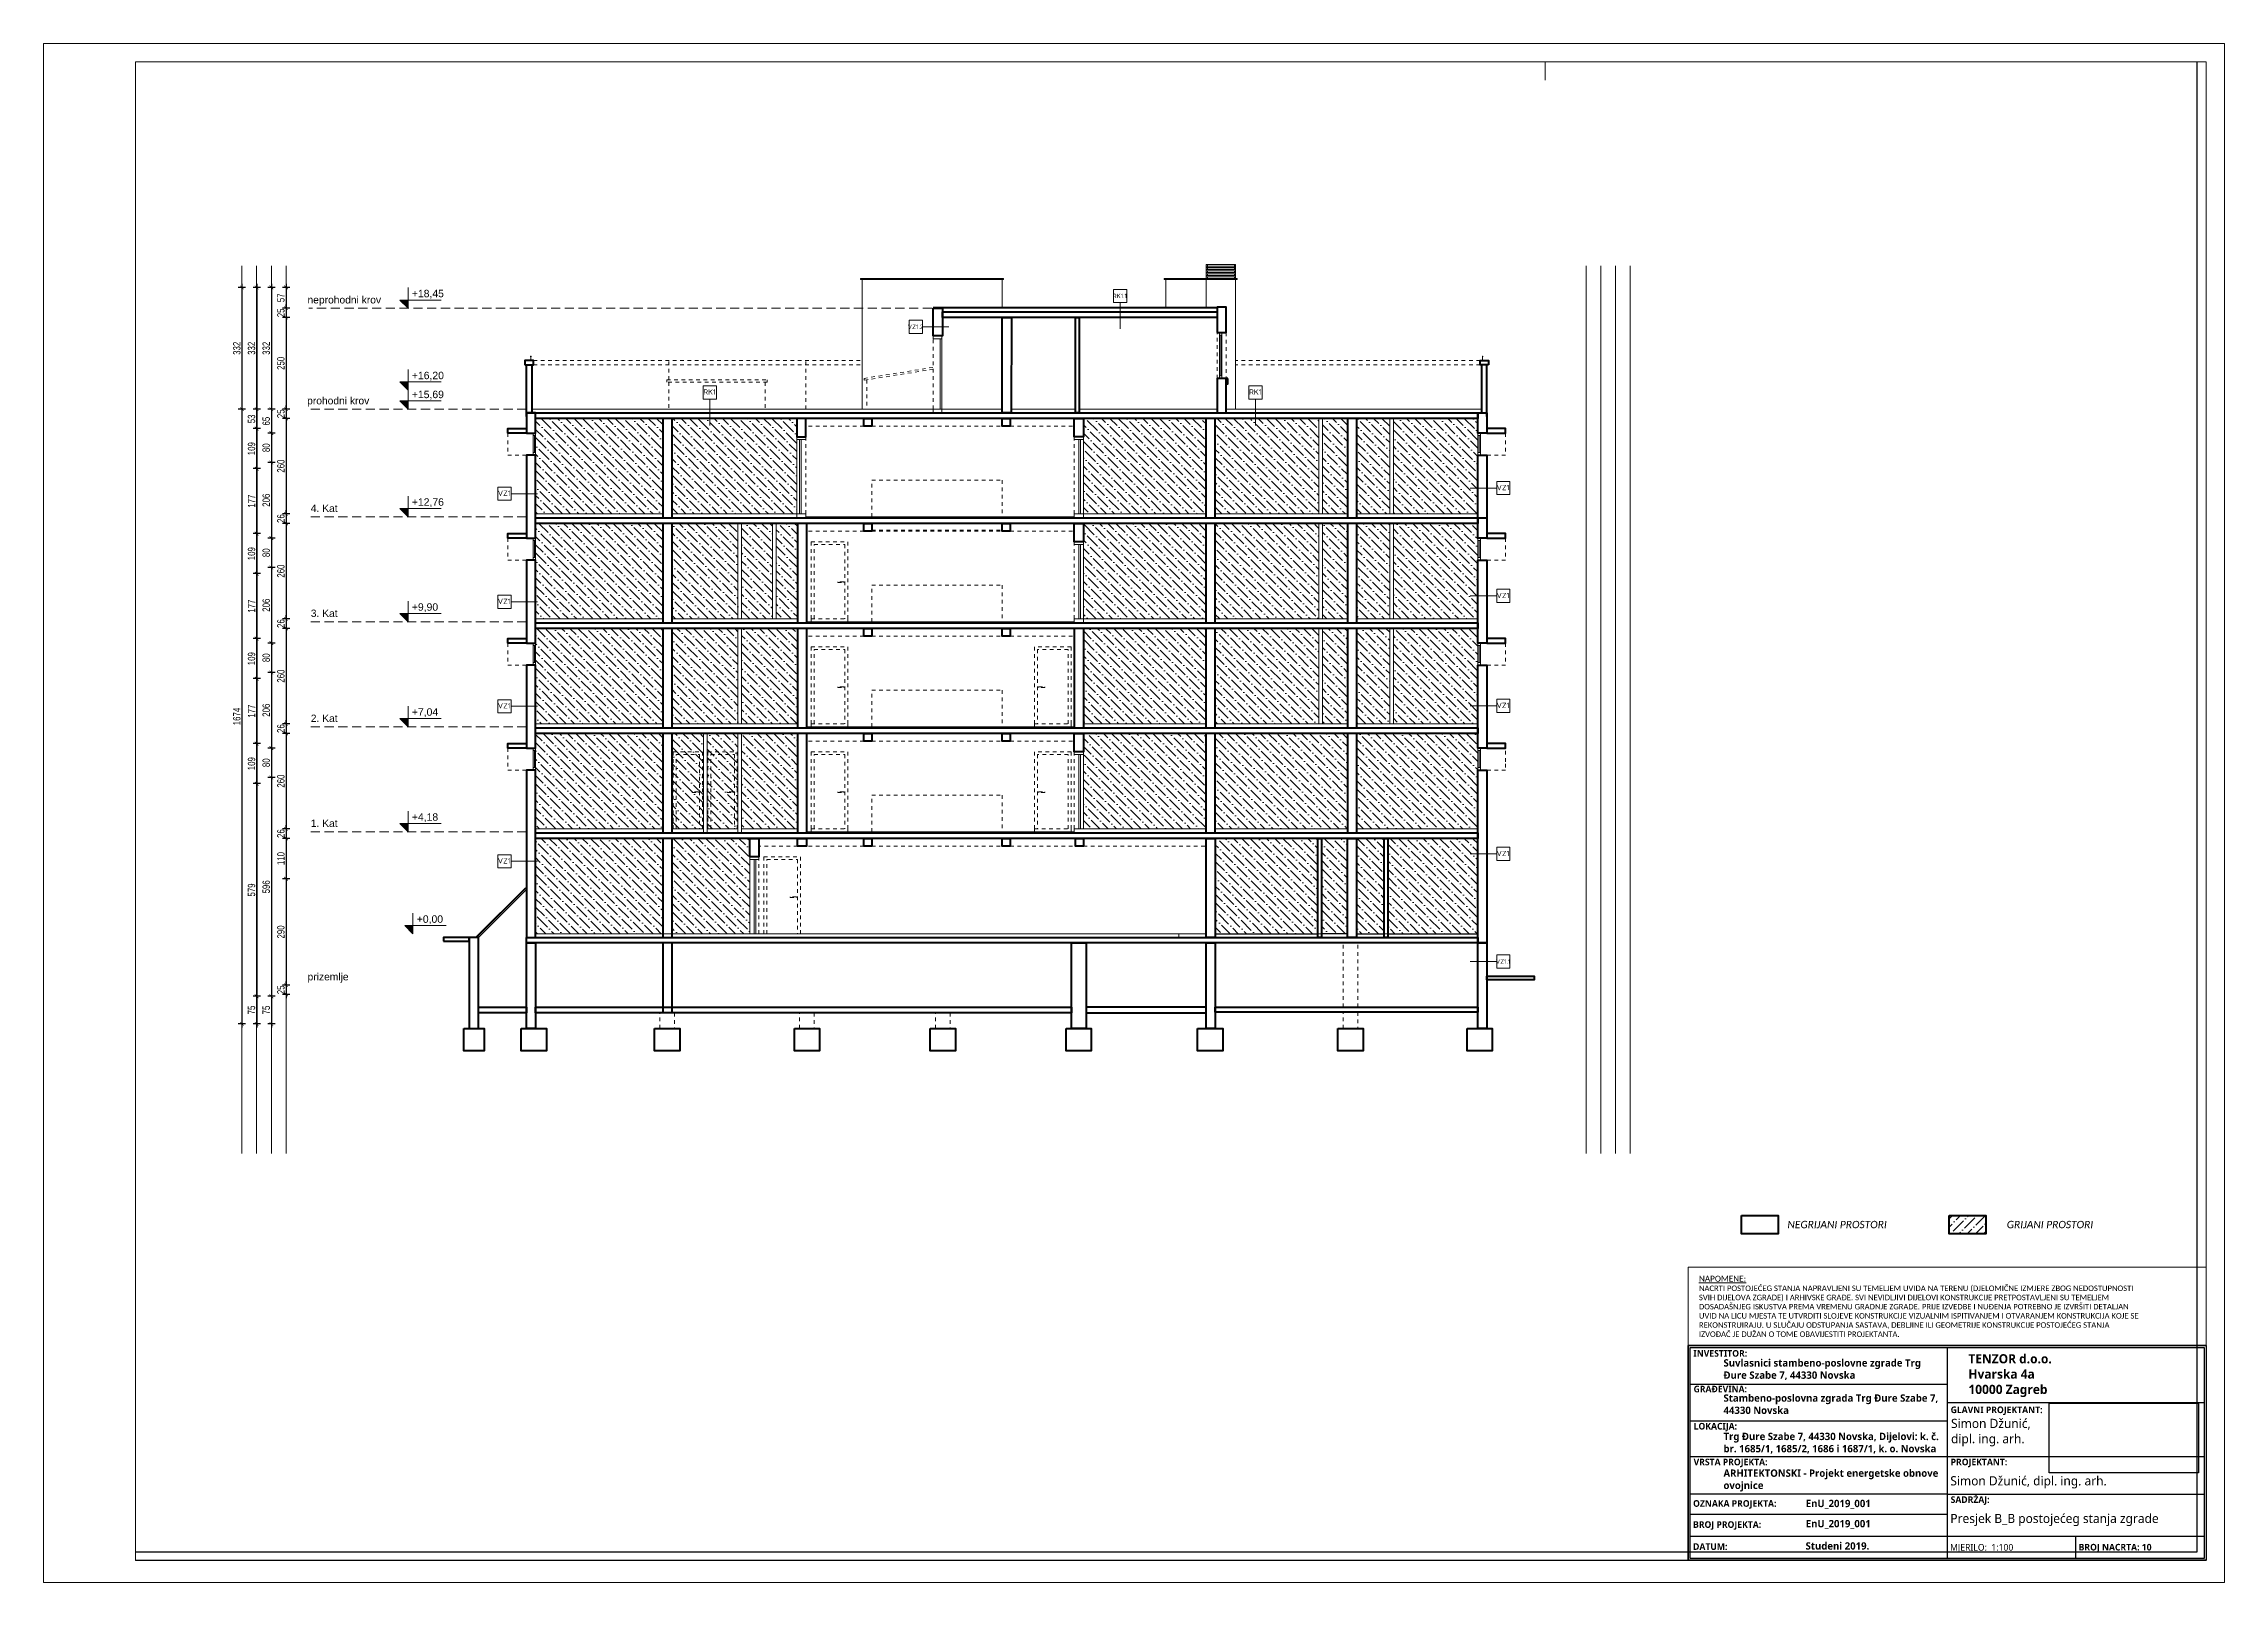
# Paper-space layout 'Pr BB_1_100' of a CAD drawing. Header units: millimetres. Extents: x -1 to 593, y 0 to 419.
# The model-space entities are those that its viewports show. They can reach past a viewport. Long polylines and large blocks are cut down to what shows.
import ezdxf
from ezdxf.enums import TextEntityAlignment as Align

# ---------------------------------------------------------------- set-up
doc = ezdxf.new("R2010")
doc.units = ezdxf.units.MM
doc.header["$PDMODE"] = 2
doc.linetypes.add('DASHED2', pattern=[0.375, 0.25, -0.125])
doc.linetypes.add('HIDDEN', pattern=[0.375, 0.25, -0.125])
doc.layers.get('0').update_dxf_attribs({"lineweight": 0})
doc.layers.get('Defpoints').update_dxf_attribs({"color": 250, "lineweight": 0})
for name, color, linetype, lineweight in [('01-zid_nenosivi', 134, 'Continuous', 0), ('03-prozori', 132, 'Continuous', 0), ('05-podgled-tanko', 144, 'HIDDEN', 0), ('06-hatch_grijano', 30, 'Continuous', 0), ('07-kote', 70, 'Continuous', 9), ('5-TX', 113, 'Continuous', 5), ('_MV', 240, 'Continuous', 0), ('_SASTAVNICA', 7, 'Continuous', 0), ('FIZIKA', 4, 'Continuous', 30), ('konture', 7, 'Continuous', 30), ('sastavnica', 7, 'Continuous', 5), ('TP_01 - 0.50', 1, 'Continuous', 40)]:
    doc.layers.add(name, color=color, linetype=linetype, lineweight=lineweight)
doc.layers.add('Kucni_broj', color=2, linetype='Continuous', plot=False)
doc.layers.add('SAST_Linija sastavnice', color=255, linetype='Continuous', plot=False)
doc.layers.add('SAST_Tekst i Sastavnica', color=7, linetype='Continuous')
doc.styles.add('ARIAL', font='arial.ttf')
doc.styles.add('GENERATED_STYLE_1', font='arial.ttf')
doc.styles.add('isocpeur', font='isocpeur.ttf')
doc.styles.add('OPIS', font='hrcom.shx', dxfattribs={"width": 0.8, "height": 20})
doc.styles.add('OPISI', font='swissl.ttf')
doc.styles.get("Standard").update_dxf_attribs({"font": 'arial.ttf', "height": 600})
doc.styles.add('tahoma10', font='tahoma.ttf', dxfattribs={"height": 2})
doc.dimstyles.new('ISO-25', dxfattribs={"dimtxt": 20, "dimasz": 10, "dimexe": 10, "dimexo": 10, "dimgap": 4, "dimtad": 1, "dimdec": 0, "dimtxsty": 'OPIS', "dimblk": 'ARCHTICK', "dimcen": 10, "dimdle": 10, "dimadec": 0, "dimazin": 0, "dimtfac": 1, "dimtdec": 0, "dimtix": 1, "dimtmove": 0, "dimatfit": 3, "dimldrblk": 'ARCHTICK', "dimfxl": 10, "dimfxlon": 1, "dimarcsym": 0})
picture_1 = doc.add_image_def('image1.png', size_in_pixel=(240, 112))
pattern_1 = [(315, (66.37, -130), (30.8696304, -8.4189901), [39.6875, -7.9375, 0, -7.9375])]
pattern_2 = [(315, (0, -130), (30.8696304, -8.4189901), [39.6875, -7.9375, 0, -7.9375])]

psp = doc.layouts.new('Pr BB_1_100')

# ---------------------------------------------------------------- texts
at = {"color": 1, "char_height": 2, "attachment_point": 4}
for s, insert, width in [('{\\fCalibri|b0|i1|c238|p34;\\C256; NEGRIJANI PROSTORI}', (473.42, 97.53), 29.9383), ('{\\fCalibri|b0|i1|c238|p34;\\C256; GRIJANI PROSTORI}', (533.16, 97.53), 26.1293)]:
    psp.add_mtext(s, dxfattribs=dict(at, insert=insert, width=width))
at = {"layer": '_SASTAVNICA', "insert": (450.02, 75.25), "char_height": 1.6, "width": 120.2696, "attachment_point": 4}
psp.add_mtext('{\\fCalibri|b0|i0|c238|p34;\\LNAPOMENE: \\fCalibri|b1|i0|c238|p34;\\H0.93747x;\\l\\P\\fCalibri|b0|i0|c238|p34;NACRTI POSTOJEĆEG STANJA NAPRAVLJENI SU TEMELJEM UVIDA NA TERENU (DJELOMIČNE IZMJERE ZBOG NEDOSTUPNOSTI SVIH DIJELOVA ZGRADE) I ARHIVSKE GRAĐE. SVI NEVIDLJIVI DIJELOVI KONSTRUKCIJE PRETPOSTAVLJENI SU TEMELJEM DOSADAŠNJEG ISKUSTVA PREMA VREMENU GRADNJE ZGRADE. PRIJE IZVEDBE I NUĐENJA POTREBNO JE IZVRŠITI DETALJAN UVID NA LICU MJESTA TE UTVRDITI SLOJEVE KONSTRUKCIJE VIZUALNIM ISPITIVANJEM I OTVARANJEM KONSTRUKCIJA KOJE SE REKONSTRUIRAJU. U SLUČAJU ODSTUPANJA SASTAVA, DEBLJINE ILI GEOMETRIJE KONSTRUKCIJE POSTOJEĆEG STANJA IZVOĐAČ JE DUŽAN O TOME OBAVIJESTITI PROJEKTANTA.\\C7; }', dxfattribs=at)
at = {"layer": 'SAST_Tekst i Sastavnica', "attachment_point": 1, "style": 'OPISI'}
for s, insert, char_height, width in [('\\fSegoe UI Semibold|b0|i0;INVESTITOR:', (448.51, 63.35), 1.8, 18.3788), ('\\fSegoe UI Semibold|b0|i0|c238;GRAĐEVINA:', (448.57, 53.64), 1.8, 18.9026), ('{\\fSegoe UI Semilight|b1|i0|c238|p34;Stambeno-poslovna zgrada Trg Đure Szabe 7, 44330 Novska}', (456.71, 51.28), 2, 60.2044), ('\\fSegoe UI Semibold|b0|i0;GLAVNI PROJEKTANT:', (518.57, 47.98), 1.8, 29.1605), ('\\fSegoe UI Semibold|b0|i0;LOKACIJA:', (448.57, 43.51), 1.8, 18.9026), ('{\\fSegoe UI Semilight|b1|i0|c238|p34;Trg Đure Szabe 7, 44330 Novska, Dijelovi: k. č. br. 1685/1, 1685/2, 1686 i 1687/1, k. o. Novska}', (456.71, 40.83), 2, 60.2044), ('\\fSegoe UI Semibold|b0|i0;VRSTA PROJEKTA:', (448.57, 33.76), 1.8, 34.2514), ('\\fSegoe UI Semilight|b1|i0;ARHITEKTONSKI - Projekt energetske obnove ovojnice', (456.71, 30.83), 2, 58.8493), ('\\fSegoe UI Semibold|b0|i0;PROJEKTANT:', (518.57, 33.76), 1.8, 18.9026), ('\\fSegoe UI Semibold|b0|i0;SADRŽAJ:', (518.57, 23.51), 1.8, 18.9026), ('{\\fSegoe UI Semilight|b1|i0|c238|p34;EnU_2019_001}', (479.11, 22.57), 2, 40.0376), ('{\\fSegoe UI Semilight|b1|i0|c238|p34;EnU_2019_001}', (479.11, 17.07), 2, 40.0376), ('{\\fSegoe UI Semilight|b1|i0|c238|p34;Studeni 2019.}', (479.07, 11), 2, 40.0376)]:
    psp.add_mtext(s, dxfattribs=dict(at, insert=insert, char_height=char_height, width=width))
at = {"layer": 'SAST_Tekst i Sastavnica', "color": 1, "insert": (456.71, 60.86), "char_height": 2, "width": 60.2044, "attachment_point": 1, "style": 'OPISI'}
psp.add_mtext('{\\fSegoe UI Semilight|b1|i0|c238|p34;\\C256;Suvlasnici stambeno-poslovne zgrade Trg Đure Szabe 7, 44330 Novska}', dxfattribs=at)
at = {"layer": 'SAST_Tekst i Sastavnica', "char_height": 1.8, "attachment_point": 4, "style": 'ARIAL'}
for s, insert in [('\\fSegoe UI Semibold|b0|i0;OZNAKA PROJEKTA:', (448.42, 21.3)), ('\\fSegoe UI Semibold|b0|i0;BROJ PROJEKTA:', (448.42, 15.56)), ('\\fSegoe UI Semibold|b0|i0;DATUM:', (448.42, 9.8)), ('\\fSegoe UI Semilight|b0|i0;MJERILO:  1:100', (518.42, 9.39)), ('{\\fSegoe UI Semibold|b0|i0|c0|p34;BROJ NACRTA: \\fSegoe UI Semibold|b0|i0|c238|p34;10}', (553.42, 9.4))]:
    psp.add_mtext(s, dxfattribs=dict(at, insert=insert))
at = {"layer": 'sastavnica', "insert": (520.02, 56.39), "char_height": 2.5, "width": 54.0003, "attachment_point": 4}
psp.add_mtext('\\fSegoe UI Semibold|b1|i0;    TENZOR d.o.o.\\P    Hvarska 4a\\P    10000 Zagreb', dxfattribs=at)
at = {"layer": 'sastavnica', "char_height": 2.5, "attachment_point": 4, "style": 'ARIAL'}
for s, insert, width in [('{\\fSegoe UI Semilight|b0|i0|c238|p34;Simon Džunić, \\Pdipl. ing. arh.}', (518.68, 40.87), 47.5), ('\\fSegoe UI Semilight|b0|i0|c238;Simon Džunić, dipl. ing. arh.', (518.49, 27.32), 47.5), ('{\\fSegoe UI Semilight|b0|i0|c238|p34;Presjek B_B postojećeg stanja zgrade }', (518.49, 17.07), 70.0559)]:
    psp.add_mtext(s, dxfattribs=dict(at, insert=insert, width=width))

msp = doc.modelspace()

# ---------------------------------------------------------------- texts
at = {"layer": '07-kote', "char_height": 20.25, "width": 2974.003, "attachment_point": 4, "style": 'GENERATED_STYLE_1'}
for s, insert in [('{\\fArial|b0|i0|c238|p34;+18,}45', (202864.97, -225752.17)), ('{\\fArial|b0|i0|c238|p34;+16,}20', (202864.97, -225975.36)), ('{\\fArial|b0|i0|c238|p34;+15,}69', (202864.97, -226026.99)), ('{\\fArial|b0|i0|c238|p34;+12,}76', (202864.97, -226319.99)), ('{\\fArial|b0|i0|c238|p34;+9,}90', (202864.97, -226605.99)), ('{\\fArial|b0|i0|c238|p34;+7,}04', (202864.97, -226891.99)), ('{\\fArial|b0|i0|c238|p34;+4,}18', (202864.97, -227177.99)), ('{\\fArial|b0|i0|c238|p34;+0,}00', (202878.32, -227455.99))]:
    msp.add_mtext(s, dxfattribs=dict(at, insert=insert))
at = {"layer": '07-kote', "linetype": 'DASHED2', "char_height": 20, "attachment_point": 3, "style": 'tahoma10'}
for s, width, insert in [('{\\fArial|b0|i0|c238|p34;neprohodni krov}', 728.1474, (202781.11, -225757.33)), ('{\\fArial|b0|i0|c238|p34;prohodni krov}', 728.1474, (202749.04, -226032.15)), ('{\\fArial|b0|i0|c238|p34;4. Kat }', 87.101, (202662.65, -226325.15)), ('{\\fArial|b0|i0|c238|p34;3. Kat }', 87.101, (202662.65, -226611.15)), ('{\\fArial|b0|i0|c238|p34;2. Kat }', 87.101, (202662.65, -226897.15)), ('{\\fArial|b0|i0|c238|p34;1. Kat }', 87.101, (202662.65, -227183.15)), ('{\\fArial|b0|i0|c238|p34;prizemlje }', 87.101, (202692.64, -227601.15))]:
    msp.add_mtext_dynamic_manual_height_columns(s, width=width, gutter_width=10, heights=[0], dxfattribs=dict(at, insert=insert))

# ---------------------------------------------------------------- blocks, each defined once
blk = doc.blocks.new('*U3807')
blk.add_line((7, 3.5), (53, 3.5))
blk.add_lwpolyline([(0, 7), (60, 7), (60, 0), (60, 0), (0, 0), (0, 7)])
blk.add_lwpolyline([(7, 7), (53, 7), (53, 0), (7, 0)], close=True)
blk = doc.blocks.new('*U3812')
blk.add_line((7, 3.5), (53, 3.5))
blk.add_lwpolyline([(0, 7), (60, 7), (60, 0), (60, 0), (0, 0), (0, 7)])
blk.add_lwpolyline([(7, 7), (53, 7), (53, 0), (7, 0)], close=True)
blk = doc.blocks.new('_ArchTick')
at = {"color": 0, "linetype": 'ByBlock', "lineweight": 0, "const_width": 0.15}
blk.add_lwpolyline([(-0.5, -0.5), (0.5, 0.5)], dxfattribs=at)
blk = doc.blocks.new('*D1663')
at = {"layer": '07-kote', "color": 0, "linetype": 'ByBlock', "lineweight": -2, "ltscale": 5, "transparency": 16777216}
for p, q in [((202532.3, -225733.6), (202512.3, -225733.6)), ((202522.3, -225723.6), (202522.3, -225800.4)), ((202532.3, -225790.4), (202512.3, -225790.4))]:
    blk.add_line(p, q, dxfattribs=at)
at = {"layer": 'Defpoints', "color": 0, "linetype": 'ByBlock', "lineweight": -3, "ltscale": 5, "transparency": 16777216}
for p in [(204047, -225733.6), (202522.3, -225790.4), (204047, -225790.4)]:
    blk.add_point(p, dxfattribs=at)
at = {"layer": '07-kote', "color": 0, "linetype": 'ByBlock', "lineweight": -2, "ltscale": 5, "transparency": 16777216, "xscale": 10, "yscale": 10, "zscale": 10}
for p, rotation in [((202522.3, -225733.6), 90), ((202522.3, -225790.4), 270)]:
    blk.add_blockref('_ArchTick', p, dxfattribs=dict(at, rotation=rotation))
at = {"layer": '07-kote', "color": 0, "linetype": 'ByBlock', "ltscale": 5, "transparency": 16777216, "insert": (202508.3, -225762), "char_height": 20, "attachment_point": 5, "rotation": 90, "style": 'OPIS'}
blk.add_mtext('57', dxfattribs=at)
blk = doc.blocks.new('*D1664')
at = {"layer": '07-kote', "color": 0, "linetype": 'ByBlock', "lineweight": -2, "ltscale": 5, "transparency": 16777216}
for p, q in [((202532.3, -225790.4), (202512.3, -225790.4)), ((202522.3, -225790.4), (202522.3, -225780.4)), ((202522.3, -225790.4), (202522.3, -225815.4)), ((202532.3, -225815.4), (202512.3, -225815.4)), ((202522.3, -225815.4), (202522.3, -225825.4))]:
    blk.add_line(p, q, dxfattribs=at)
at = {"layer": 'Defpoints', "color": 0, "linetype": 'ByBlock', "lineweight": -3, "ltscale": 5, "transparency": 16777216}
for p in [(204047, -225790.4), (202522.3, -225815.4), (204047, -225815.4)]:
    blk.add_point(p, dxfattribs=at)
at = {"layer": '07-kote', "color": 0, "linetype": 'ByBlock', "lineweight": -2, "ltscale": 5, "transparency": 16777216, "xscale": 10, "yscale": 10, "zscale": 10}
for p, rotation in [((202522.3, -225790.4), 270), ((202522.3, -225815.4), 90)]:
    blk.add_blockref('_ArchTick', p, dxfattribs=dict(at, rotation=rotation))
at = {"layer": '07-kote', "color": 0, "linetype": 'ByBlock', "ltscale": 5, "transparency": 16777216, "insert": (202508.3, -225802.9), "char_height": 20, "attachment_point": 5, "rotation": 90, "style": 'OPIS'}
blk.add_mtext('25', dxfattribs=at)
blk = doc.blocks.new('*D1665')
at = {"layer": '07-kote', "color": 0, "linetype": 'ByBlock', "lineweight": -2, "ltscale": 5, "transparency": 16777216}
for p, q in [((202522.3, -225805.4), (202522.3, -226075.3)), ((202532.3, -225815.4), (202512.3, -225815.4)), ((202532.3, -226065.3), (202512.3, -226065.3))]:
    blk.add_line(p, q, dxfattribs=at)
at = {"layer": 'Defpoints', "color": 0, "linetype": 'ByBlock', "lineweight": -3, "ltscale": 5, "transparency": 16777216}
for p in [(204047, -225815.4), (202522.3, -226065.3), (202843.5, -226065.3)]:
    blk.add_point(p, dxfattribs=at)
at = {"layer": '07-kote', "color": 0, "linetype": 'ByBlock', "lineweight": -2, "ltscale": 5, "transparency": 16777216, "xscale": 10, "yscale": 10, "zscale": 10}
for p, rotation in [((202522.3, -225815.4), 90), ((202522.3, -226065.3), 270)]:
    blk.add_blockref('_ArchTick', p, dxfattribs=dict(at, rotation=rotation))
at = {"layer": '07-kote', "color": 0, "linetype": 'ByBlock', "ltscale": 5, "transparency": 16777216, "insert": (202508.3, -225940.4), "char_height": 20, "attachment_point": 5, "rotation": 90, "style": 'OPIS'}
blk.add_mtext('250', dxfattribs=at)
blk = doc.blocks.new('*D1666')
at = {"layer": '07-kote', "color": 0, "linetype": 'ByBlock', "lineweight": -2, "ltscale": 5, "transparency": 16777216}
for p, q in [((202532.3, -226065.3), (202512.3, -226065.3)), ((202532.3, -226090.3), (202512.3, -226090.3)), ((202522.3, -226065.3), (202522.3, -226055.3)), ((202522.3, -226065.3), (202522.3, -226090.3)), ((202522.3, -226090.3), (202522.3, -226100.3))]:
    blk.add_line(p, q, dxfattribs=at)
at = {"layer": 'Defpoints', "color": 0, "linetype": 'ByBlock', "lineweight": -3, "ltscale": 5, "transparency": 16777216}
for p in [(202522.3, -226090.3), (202843.5, -226065.3), (202845.5, -226090.3)]:
    blk.add_point(p, dxfattribs=at)
at = {"layer": '07-kote', "color": 0, "linetype": 'ByBlock', "lineweight": -2, "ltscale": 5, "transparency": 16777216, "xscale": 10, "yscale": 10, "zscale": 10}
for p, rotation in [((202522.3, -226065.3), 270), ((202522.3, -226090.3), 90)]:
    blk.add_blockref('_ArchTick', p, dxfattribs=dict(at, rotation=rotation))
at = {"layer": '07-kote', "color": 0, "linetype": 'ByBlock', "ltscale": 5, "transparency": 16777216, "insert": (202508.3, -226077.8), "char_height": 20, "attachment_point": 5, "rotation": 90, "style": 'OPIS'}
blk.add_mtext('25', dxfattribs=at)
blk = doc.blocks.new('*D1667')
at = {"layer": '07-kote', "color": 0, "linetype": 'ByBlock', "lineweight": -2, "ltscale": 5, "transparency": 16777216}
for p, q in [((202532.3, -226090.3), (202512.3, -226090.3)), ((202522.3, -226080.3), (202522.3, -226360.3)), ((202532.3, -226350.3), (202512.3, -226350.3))]:
    blk.add_line(p, q, dxfattribs=at)
at = {"layer": 'Defpoints', "color": 0, "linetype": 'ByBlock', "lineweight": -3, "ltscale": 5, "transparency": 16777216}
for p in [(202845.5, -226090.3), (202522.3, -226350.3), (203216.5, -226350.3)]:
    blk.add_point(p, dxfattribs=at)
at = {"layer": '07-kote', "color": 0, "linetype": 'ByBlock', "lineweight": -2, "ltscale": 5, "transparency": 16777216, "xscale": 10, "yscale": 10, "zscale": 10}
for p, rotation in [((202522.3, -226090.3), 90), ((202522.3, -226350.3), 270)]:
    blk.add_blockref('_ArchTick', p, dxfattribs=dict(at, rotation=rotation))
at = {"layer": '07-kote', "color": 0, "linetype": 'ByBlock', "ltscale": 5, "transparency": 16777216, "insert": (202508.3, -226220.3), "char_height": 20, "attachment_point": 5, "rotation": 90, "style": 'OPIS'}
blk.add_mtext('260', dxfattribs=at)
blk = doc.blocks.new('*D1668')
at = {"layer": '07-kote', "color": 0, "linetype": 'ByBlock', "lineweight": -2, "ltscale": 5, "transparency": 16777216}
for p, q in [((202522.3, -226350.3), (202522.3, -226340.3)), ((202532.3, -226350.3), (202512.3, -226350.3)), ((202532.3, -226376.3), (202512.3, -226376.3)), ((202522.3, -226350.3), (202522.3, -226376.3)), ((202522.3, -226376.3), (202522.3, -226386.3))]:
    blk.add_line(p, q, dxfattribs=at)
at = {"layer": 'Defpoints', "color": 0, "linetype": 'ByBlock', "lineweight": -3, "ltscale": 5, "transparency": 16777216}
for p in [(202522.3, -226376.3), (203216.5, -226350.3), (203216.5, -226376.3)]:
    blk.add_point(p, dxfattribs=at)
at = {"layer": '07-kote', "color": 0, "linetype": 'ByBlock', "lineweight": -2, "ltscale": 5, "transparency": 16777216, "xscale": 10, "yscale": 10, "zscale": 10}
for p, rotation in [((202522.3, -226350.3), 270), ((202522.3, -226376.3), 90)]:
    blk.add_blockref('_ArchTick', p, dxfattribs=dict(at, rotation=rotation))
at = {"layer": '07-kote', "color": 0, "linetype": 'ByBlock', "ltscale": 5, "transparency": 16777216, "insert": (202508.3, -226363.3), "char_height": 20, "attachment_point": 5, "rotation": 90, "style": 'OPIS'}
blk.add_mtext('26', dxfattribs=at)
blk = doc.blocks.new('*D1669')
at = {"layer": '07-kote', "color": 0, "linetype": 'ByBlock', "lineweight": -2, "ltscale": 5, "transparency": 16777216}
for p, q in [((202532.3, -226376.3), (202512.3, -226376.3)), ((202522.3, -226366.3), (202522.3, -226646.3)), ((202532.3, -226636.3), (202512.3, -226636.3))]:
    blk.add_line(p, q, dxfattribs=at)
at = {"layer": 'Defpoints', "color": 0, "linetype": 'ByBlock', "lineweight": -3, "ltscale": 5, "transparency": 16777216}
for p in [(203216.5, -226376.3), (202522.3, -226636.3), (203216.5, -226636.3)]:
    blk.add_point(p, dxfattribs=at)
at = {"layer": '07-kote', "color": 0, "linetype": 'ByBlock', "lineweight": -2, "ltscale": 5, "transparency": 16777216, "xscale": 10, "yscale": 10, "zscale": 10}
for p, rotation in [((202522.3, -226376.3), 90), ((202522.3, -226636.3), 270)]:
    blk.add_blockref('_ArchTick', p, dxfattribs=dict(at, rotation=rotation))
at = {"layer": '07-kote', "color": 0, "linetype": 'ByBlock', "ltscale": 5, "transparency": 16777216, "insert": (202508.3, -226506.3), "char_height": 20, "attachment_point": 5, "rotation": 90, "style": 'OPIS'}
blk.add_mtext('260', dxfattribs=at)
blk = doc.blocks.new('*D1670')
at = {"layer": '07-kote', "color": 0, "linetype": 'ByBlock', "lineweight": -2, "ltscale": 5, "transparency": 16777216}
for p, q in [((202532.3, -226636.3), (202512.3, -226636.3)), ((202522.3, -226636.3), (202522.3, -226626.3)), ((202522.3, -226636.3), (202522.3, -226662.3)), ((202532.3, -226662.3), (202512.3, -226662.3)), ((202522.3, -226662.3), (202522.3, -226672.3))]:
    blk.add_line(p, q, dxfattribs=at)
at = {"layer": 'Defpoints', "color": 0, "linetype": 'ByBlock', "lineweight": -3, "ltscale": 5, "transparency": 16777216}
for p in [(203216.5, -226636.3), (202522.3, -226662.3), (203216.5, -226662.3)]:
    blk.add_point(p, dxfattribs=at)
at = {"layer": '07-kote', "color": 0, "linetype": 'ByBlock', "lineweight": -2, "ltscale": 5, "transparency": 16777216, "xscale": 10, "yscale": 10, "zscale": 10}
for p, rotation in [((202522.3, -226636.3), 270), ((202522.3, -226662.3), 90)]:
    blk.add_blockref('_ArchTick', p, dxfattribs=dict(at, rotation=rotation))
at = {"layer": '07-kote', "color": 0, "linetype": 'ByBlock', "ltscale": 5, "transparency": 16777216, "insert": (202508.3, -226649.3), "char_height": 20, "attachment_point": 5, "rotation": 90, "style": 'OPIS'}
blk.add_mtext('26', dxfattribs=at)
blk = doc.blocks.new('*D1671')
at = {"layer": '07-kote', "color": 0, "linetype": 'ByBlock', "lineweight": -2, "ltscale": 5, "transparency": 16777216}
for p, q in [((202532.3, -226662.3), (202512.3, -226662.3)), ((202522.3, -226652.3), (202522.3, -226932.3)), ((202532.3, -226922.3), (202512.3, -226922.3))]:
    blk.add_line(p, q, dxfattribs=at)
at = {"layer": 'Defpoints', "color": 0, "linetype": 'ByBlock', "lineweight": -3, "ltscale": 5, "transparency": 16777216}
for p in [(203216.5, -226662.3), (202522.3, -226922.3), (203216.5, -226922.3)]:
    blk.add_point(p, dxfattribs=at)
at = {"layer": '07-kote', "color": 0, "linetype": 'ByBlock', "lineweight": -2, "ltscale": 5, "transparency": 16777216, "xscale": 10, "yscale": 10, "zscale": 10}
for p, rotation in [((202522.3, -226662.3), 90), ((202522.3, -226922.3), 270)]:
    blk.add_blockref('_ArchTick', p, dxfattribs=dict(at, rotation=rotation))
at = {"layer": '07-kote', "color": 0, "linetype": 'ByBlock', "ltscale": 5, "transparency": 16777216, "insert": (202508.3, -226792.3), "char_height": 20, "attachment_point": 5, "rotation": 90, "style": 'OPIS'}
blk.add_mtext('260', dxfattribs=at)
blk = doc.blocks.new('*D1672')
at = {"layer": '07-kote', "color": 0, "linetype": 'ByBlock', "lineweight": -2, "ltscale": 5, "transparency": 16777216}
for p, q in [((202532.3, -226922.3), (202512.3, -226922.3)), ((202522.3, -226922.3), (202522.3, -226912.3)), ((202522.3, -226922.3), (202522.3, -226948.3)), ((202532.3, -226948.3), (202512.3, -226948.3)), ((202522.3, -226948.3), (202522.3, -226958.3))]:
    blk.add_line(p, q, dxfattribs=at)
at = {"layer": 'Defpoints', "color": 0, "linetype": 'ByBlock', "lineweight": -3, "ltscale": 5, "transparency": 16777216}
for p in [(203216.5, -226922.3), (202522.3, -226948.3), (203216.5, -226948.3)]:
    blk.add_point(p, dxfattribs=at)
at = {"layer": '07-kote', "color": 0, "linetype": 'ByBlock', "lineweight": -2, "ltscale": 5, "transparency": 16777216, "xscale": 10, "yscale": 10, "zscale": 10}
for p, rotation in [((202522.3, -226922.3), 270), ((202522.3, -226948.3), 90)]:
    blk.add_blockref('_ArchTick', p, dxfattribs=dict(at, rotation=rotation))
at = {"layer": '07-kote', "color": 0, "linetype": 'ByBlock', "ltscale": 5, "transparency": 16777216, "insert": (202508.3, -226935.3), "char_height": 20, "attachment_point": 5, "rotation": 90, "style": 'OPIS'}
blk.add_mtext('26', dxfattribs=at)
blk = doc.blocks.new('*D1673')
at = {"layer": '07-kote', "color": 0, "linetype": 'ByBlock', "lineweight": -2, "ltscale": 5, "transparency": 16777216}
for p, q in [((202532.3, -226948.3), (202512.3, -226948.3)), ((202522.3, -226938.3), (202522.3, -227218.3)), ((202532.3, -227208.3), (202512.3, -227208.3))]:
    blk.add_line(p, q, dxfattribs=at)
at = {"layer": 'Defpoints', "color": 0, "linetype": 'ByBlock', "lineweight": -3, "ltscale": 5, "transparency": 16777216}
for p in [(203216.5, -226948.3), (202522.3, -227208.3), (203191.5, -227208.3)]:
    blk.add_point(p, dxfattribs=at)
at = {"layer": '07-kote', "color": 0, "linetype": 'ByBlock', "lineweight": -2, "ltscale": 5, "transparency": 16777216, "xscale": 10, "yscale": 10, "zscale": 10}
for p, rotation in [((202522.3, -226948.3), 90), ((202522.3, -227208.3), 270)]:
    blk.add_blockref('_ArchTick', p, dxfattribs=dict(at, rotation=rotation))
at = {"layer": '07-kote', "color": 0, "linetype": 'ByBlock', "ltscale": 5, "transparency": 16777216, "insert": (202508.3, -227078.3), "char_height": 20, "attachment_point": 5, "rotation": 90, "style": 'OPIS'}
blk.add_mtext('260', dxfattribs=at)
blk = doc.blocks.new('*D1674')
at = {"layer": '07-kote', "color": 0, "linetype": 'ByBlock', "lineweight": -2, "ltscale": 5, "transparency": 16777216}
for p, q in [((202532.3, -227208.3), (202512.3, -227208.3)), ((202532.3, -227234.3), (202512.3, -227234.3)), ((202522.3, -227208.3), (202522.3, -227198.3)), ((202522.3, -227208.3), (202522.3, -227234.3)), ((202522.3, -227234.3), (202522.3, -227244.3))]:
    blk.add_line(p, q, dxfattribs=at)
at = {"layer": 'Defpoints', "color": 0, "linetype": 'ByBlock', "lineweight": -3, "ltscale": 5, "transparency": 16777216}
for p in [(202522.3, -227234.3), (203191.5, -227208.3), (203191.5, -227234.3)]:
    blk.add_point(p, dxfattribs=at)
at = {"layer": '07-kote', "color": 0, "linetype": 'ByBlock', "lineweight": -2, "ltscale": 5, "transparency": 16777216, "xscale": 10, "yscale": 10, "zscale": 10}
for p, rotation in [((202522.3, -227208.3), 270), ((202522.3, -227234.3), 90)]:
    blk.add_blockref('_ArchTick', p, dxfattribs=dict(at, rotation=rotation))
at = {"layer": '07-kote', "color": 0, "linetype": 'ByBlock', "ltscale": 5, "transparency": 16777216, "insert": (202508.3, -227221.3), "char_height": 20, "attachment_point": 5, "rotation": 90, "style": 'OPIS'}
blk.add_mtext('26', dxfattribs=at)
blk = doc.blocks.new('*D1675')
at = {"layer": '07-kote', "color": 0, "linetype": 'ByBlock', "lineweight": -2, "ltscale": 5, "transparency": 16777216}
for p, q in [((202532.3, -227234.3), (202512.3, -227234.3)), ((202522.3, -227224.3), (202522.3, -227354.3)), ((202532.3, -227344.3), (202512.3, -227344.3))]:
    blk.add_line(p, q, dxfattribs=at)
at = {"layer": 'Defpoints', "color": 0, "linetype": 'ByBlock', "lineweight": -3, "ltscale": 5, "transparency": 16777216}
for p in [(203191.5, -227234.3), (202522.3, -227344.3), (203191.5, -227344.3)]:
    blk.add_point(p, dxfattribs=at)
at = {"layer": '07-kote', "color": 0, "linetype": 'ByBlock', "lineweight": -2, "ltscale": 5, "transparency": 16777216, "xscale": 10, "yscale": 10, "zscale": 10}
for p, rotation in [((202522.3, -227234.3), 90), ((202522.3, -227344.3), 270)]:
    blk.add_blockref('_ArchTick', p, dxfattribs=dict(at, rotation=rotation))
at = {"layer": '07-kote', "color": 0, "linetype": 'ByBlock', "ltscale": 5, "transparency": 16777216, "insert": (202508.3, -227289.3), "char_height": 20, "attachment_point": 5, "rotation": 90, "style": 'OPIS'}
blk.add_mtext('110', dxfattribs=at)
blk = doc.blocks.new('*D1676')
at = {"layer": '07-kote', "color": 0, "linetype": 'ByBlock', "lineweight": -2, "ltscale": 5, "transparency": 16777216}
for p, q in [((202532.3, -227344.3), (202512.3, -227344.3)), ((202522.3, -227334.3), (202522.3, -227644.3)), ((202532.3, -227634.3), (202512.3, -227634.3))]:
    blk.add_line(p, q, dxfattribs=at)
at = {"layer": 'Defpoints', "color": 0, "linetype": 'ByBlock', "lineweight": -3, "ltscale": 5, "transparency": 16777216}
for p in [(203191.5, -227344.3), (202522.3, -227634.3), (203191.5, -227634.3)]:
    blk.add_point(p, dxfattribs=at)
at = {"layer": '07-kote', "color": 0, "linetype": 'ByBlock', "lineweight": -2, "ltscale": 5, "transparency": 16777216, "xscale": 10, "yscale": 10, "zscale": 10}
for p, rotation in [((202522.3, -227344.3), 90), ((202522.3, -227634.3), 270)]:
    blk.add_blockref('_ArchTick', p, dxfattribs=dict(at, rotation=rotation))
at = {"layer": '07-kote', "color": 0, "linetype": 'ByBlock', "ltscale": 5, "transparency": 16777216, "insert": (202508.3, -227489.3), "char_height": 20, "attachment_point": 5, "rotation": 90, "style": 'OPIS'}
blk.add_mtext('290', dxfattribs=at)
blk = doc.blocks.new('*D1677')
at = {"layer": '07-kote', "color": 0, "linetype": 'ByBlock', "lineweight": -2, "ltscale": 5, "transparency": 16777216}
for p, q in [((202532.3, -227634.3), (202512.3, -227634.3)), ((202522.3, -227634.3), (202522.3, -227624.3)), ((202522.3, -227634.3), (202522.3, -227659.3)), ((202532.3, -227659.3), (202512.3, -227659.3)), ((202522.3, -227659.3), (202522.3, -227669.3))]:
    blk.add_line(p, q, dxfattribs=at)
at = {"layer": 'Defpoints', "color": 0, "linetype": 'ByBlock', "lineweight": -3, "ltscale": 5, "transparency": 16777216}
for p in [(203191.5, -227634.3), (202522.3, -227659.3), (203194.5, -227659.3)]:
    blk.add_point(p, dxfattribs=at)
at = {"layer": '07-kote', "color": 0, "linetype": 'ByBlock', "lineweight": -2, "ltscale": 5, "transparency": 16777216, "xscale": 10, "yscale": 10, "zscale": 10}
for p, rotation in [((202522.3, -227634.3), 270), ((202522.3, -227659.3), 90)]:
    blk.add_blockref('_ArchTick', p, dxfattribs=dict(at, rotation=rotation))
at = {"layer": '07-kote', "color": 0, "linetype": 'ByBlock', "ltscale": 5, "transparency": 16777216, "insert": (202508.3, -227646.8), "char_height": 20, "attachment_point": 5, "rotation": 90, "style": 'OPIS'}
blk.add_mtext('25', dxfattribs=at)
blk = doc.blocks.new('*D1680')
at = {"layer": '07-kote', "color": 0, "linetype": 'ByBlock', "lineweight": -2, "ltscale": 5, "transparency": 16777216}
for p, q in [((202492.3, -225733.6), (202472.3, -225733.6)), ((202482.3, -225723.6), (202482.3, -226075.3)), ((202492.3, -226065.3), (202472.3, -226065.3))]:
    blk.add_line(p, q, dxfattribs=at)
at = {"layer": 'Defpoints', "color": 0, "linetype": 'ByBlock', "lineweight": -3, "ltscale": 5, "transparency": 16777216}
for p in [(203951, -225733.6), (202482.3, -226065.3), (203951, -226065.3)]:
    blk.add_point(p, dxfattribs=at)
at = {"layer": '07-kote', "color": 0, "linetype": 'ByBlock', "lineweight": -2, "ltscale": 5, "transparency": 16777216, "xscale": 10, "yscale": 10, "zscale": 10}
for p, rotation in [((202482.3, -225733.6), 90), ((202482.3, -226065.3), 270)]:
    blk.add_blockref('_ArchTick', p, dxfattribs=dict(at, rotation=rotation))
at = {"layer": '07-kote', "color": 0, "linetype": 'ByBlock', "ltscale": 5, "transparency": 16777216, "insert": (202468.3, -225899.4), "char_height": 20, "attachment_point": 5, "rotation": 90, "style": 'OPIS'}
blk.add_mtext('332', dxfattribs=at)
blk = doc.blocks.new('*D1681')
at = {"layer": '07-kote', "color": 0, "linetype": 'ByBlock', "lineweight": -2, "ltscale": 5, "transparency": 16777216}
for p, q in [((202492.3, -226065.3), (202472.3, -226065.3)), ((202482.3, -226055.3), (202482.3, -226140.3)), ((202492.3, -226130.3), (202472.3, -226130.3))]:
    blk.add_line(p, q, dxfattribs=at)
at = {"layer": 'Defpoints', "color": 0, "linetype": 'ByBlock', "lineweight": -3, "ltscale": 5, "transparency": 16777216}
for p in [(203951, -226065.3), (202482.3, -226130.3), (202845.5, -226130.3)]:
    blk.add_point(p, dxfattribs=at)
at = {"layer": '07-kote', "color": 0, "linetype": 'ByBlock', "lineweight": -2, "ltscale": 5, "transparency": 16777216, "xscale": 10, "yscale": 10, "zscale": 10}
for p, rotation in [((202482.3, -226065.3), 90), ((202482.3, -226130.3), 270)]:
    blk.add_blockref('_ArchTick', p, dxfattribs=dict(at, rotation=rotation))
at = {"layer": '07-kote', "color": 0, "linetype": 'ByBlock', "ltscale": 5, "transparency": 16777216, "insert": (202468.3, -226097.8), "char_height": 20, "attachment_point": 5, "rotation": 90, "style": 'OPIS'}
blk.add_mtext('65', dxfattribs=at)
blk = doc.blocks.new('*D1682')
at = {"layer": '07-kote', "color": 0, "linetype": 'ByBlock', "lineweight": -2, "ltscale": 5, "transparency": 16777216}
for p, q in [((202492.3, -226130.3), (202472.3, -226130.3)), ((202482.3, -226120.3), (202482.3, -226220.3)), ((202492.3, -226210.3), (202472.3, -226210.3))]:
    blk.add_line(p, q, dxfattribs=at)
at = {"layer": 'Defpoints', "color": 0, "linetype": 'ByBlock', "lineweight": -3, "ltscale": 5, "transparency": 16777216}
for p in [(202845.5, -226130.3), (202482.3, -226210.3), (202845.5, -226210.3)]:
    blk.add_point(p, dxfattribs=at)
at = {"layer": '07-kote', "color": 0, "linetype": 'ByBlock', "lineweight": -2, "ltscale": 5, "transparency": 16777216, "xscale": 10, "yscale": 10, "zscale": 10}
for p, rotation in [((202482.3, -226130.3), 90), ((202482.3, -226210.3), 270)]:
    blk.add_blockref('_ArchTick', p, dxfattribs=dict(at, rotation=rotation))
at = {"layer": '07-kote', "color": 0, "linetype": 'ByBlock', "ltscale": 5, "transparency": 16777216, "insert": (202468.3, -226170.3), "char_height": 20, "attachment_point": 5, "rotation": 90, "style": 'OPIS'}
blk.add_mtext('80', dxfattribs=at)
blk = doc.blocks.new('*D1683')
at = {"layer": '07-kote', "color": 0, "linetype": 'ByBlock', "lineweight": -2, "ltscale": 5, "transparency": 16777216}
for p, q in [((202492.3, -226210.3), (202472.3, -226210.3)), ((202482.3, -226200.3), (202482.3, -226426.3)), ((202492.3, -226416.3), (202472.3, -226416.3))]:
    blk.add_line(p, q, dxfattribs=at)
at = {"layer": 'Defpoints', "color": 0, "linetype": 'ByBlock', "lineweight": -3, "ltscale": 5, "transparency": 16777216}
for p in [(202845.5, -226210.3), (202482.3, -226416.3), (202845.5, -226416.3)]:
    blk.add_point(p, dxfattribs=at)
at = {"layer": '07-kote', "color": 0, "linetype": 'ByBlock', "lineweight": -2, "ltscale": 5, "transparency": 16777216, "xscale": 10, "yscale": 10, "zscale": 10}
for p, rotation in [((202482.3, -226210.3), 90), ((202482.3, -226416.3), 270)]:
    blk.add_blockref('_ArchTick', p, dxfattribs=dict(at, rotation=rotation))
at = {"layer": '07-kote', "color": 0, "linetype": 'ByBlock', "ltscale": 5, "transparency": 16777216, "insert": (202468.3, -226313.3), "char_height": 20, "attachment_point": 5, "rotation": 90, "style": 'OPIS'}
blk.add_mtext('206', dxfattribs=at)
blk = doc.blocks.new('*D1684')
at = {"layer": '07-kote', "color": 0, "linetype": 'ByBlock', "lineweight": -2, "ltscale": 5, "transparency": 16777216}
for p, q in [((202492.3, -226416.3), (202472.3, -226416.3)), ((202482.3, -226406.3), (202482.3, -226506.3)), ((202492.3, -226496.3), (202472.3, -226496.3))]:
    blk.add_line(p, q, dxfattribs=at)
at = {"layer": 'Defpoints', "color": 0, "linetype": 'ByBlock', "lineweight": -3, "ltscale": 5, "transparency": 16777216}
for p in [(202845.5, -226416.3), (202482.3, -226496.3), (202845.5, -226496.3)]:
    blk.add_point(p, dxfattribs=at)
at = {"layer": '07-kote', "color": 0, "linetype": 'ByBlock', "lineweight": -2, "ltscale": 5, "transparency": 16777216, "xscale": 10, "yscale": 10, "zscale": 10}
for p, rotation in [((202482.3, -226416.3), 90), ((202482.3, -226496.3), 270)]:
    blk.add_blockref('_ArchTick', p, dxfattribs=dict(at, rotation=rotation))
at = {"layer": '07-kote', "color": 0, "linetype": 'ByBlock', "ltscale": 5, "transparency": 16777216, "insert": (202468.3, -226456.3), "char_height": 20, "attachment_point": 5, "rotation": 90, "style": 'OPIS'}
blk.add_mtext('80', dxfattribs=at)
blk = doc.blocks.new('*D1685')
at = {"layer": '07-kote', "color": 0, "linetype": 'ByBlock', "lineweight": -2, "ltscale": 5, "transparency": 16777216}
for p, q in [((202492.3, -226496.3), (202472.3, -226496.3)), ((202482.3, -226486.3), (202482.3, -226712.3)), ((202492.3, -226702.3), (202472.3, -226702.3))]:
    blk.add_line(p, q, dxfattribs=at)
at = {"layer": 'Defpoints', "color": 0, "linetype": 'ByBlock', "lineweight": -3, "ltscale": 5, "transparency": 16777216}
for p in [(202845.5, -226496.3), (202482.3, -226702.3), (202845.5, -226702.3)]:
    blk.add_point(p, dxfattribs=at)
at = {"layer": '07-kote', "color": 0, "linetype": 'ByBlock', "lineweight": -2, "ltscale": 5, "transparency": 16777216, "xscale": 10, "yscale": 10, "zscale": 10}
for p, rotation in [((202482.3, -226496.3), 90), ((202482.3, -226702.3), 270)]:
    blk.add_blockref('_ArchTick', p, dxfattribs=dict(at, rotation=rotation))
at = {"layer": '07-kote', "color": 0, "linetype": 'ByBlock', "ltscale": 5, "transparency": 16777216, "insert": (202468.3, -226599.3), "char_height": 20, "attachment_point": 5, "rotation": 90, "style": 'OPIS'}
blk.add_mtext('206', dxfattribs=at)
blk = doc.blocks.new('*D1686')
at = {"layer": '07-kote', "color": 0, "linetype": 'ByBlock', "lineweight": -2, "ltscale": 5, "transparency": 16777216}
for p, q in [((202482.3, -226692.3), (202482.3, -226792.3)), ((202492.3, -226702.3), (202472.3, -226702.3)), ((202492.3, -226782.3), (202472.3, -226782.3))]:
    blk.add_line(p, q, dxfattribs=at)
at = {"layer": 'Defpoints', "color": 0, "linetype": 'ByBlock', "lineweight": -3, "ltscale": 5, "transparency": 16777216}
for p in [(202845.5, -226702.3), (202482.3, -226782.3), (202845.5, -226782.3)]:
    blk.add_point(p, dxfattribs=at)
at = {"layer": '07-kote', "color": 0, "linetype": 'ByBlock', "lineweight": -2, "ltscale": 5, "transparency": 16777216, "xscale": 10, "yscale": 10, "zscale": 10}
for p, rotation in [((202482.3, -226702.3), 90), ((202482.3, -226782.3), 270)]:
    blk.add_blockref('_ArchTick', p, dxfattribs=dict(at, rotation=rotation))
at = {"layer": '07-kote', "color": 0, "linetype": 'ByBlock', "ltscale": 5, "transparency": 16777216, "insert": (202468.3, -226742.3), "char_height": 20, "attachment_point": 5, "rotation": 90, "style": 'OPIS'}
blk.add_mtext('80', dxfattribs=at)
blk = doc.blocks.new('*D1687')
at = {"layer": '07-kote', "color": 0, "linetype": 'ByBlock', "lineweight": -2, "ltscale": 5, "transparency": 16777216}
for p, q in [((202492.3, -226782.3), (202472.3, -226782.3)), ((202482.3, -226772.3), (202482.3, -226998.3)), ((202492.3, -226988.3), (202472.3, -226988.3))]:
    blk.add_line(p, q, dxfattribs=at)
at = {"layer": 'Defpoints', "color": 0, "linetype": 'ByBlock', "lineweight": -3, "ltscale": 5, "transparency": 16777216}
for p in [(202845.5, -226782.3), (202482.3, -226988.3), (202845.5, -226988.3)]:
    blk.add_point(p, dxfattribs=at)
at = {"layer": '07-kote', "color": 0, "linetype": 'ByBlock', "lineweight": -2, "ltscale": 5, "transparency": 16777216, "xscale": 10, "yscale": 10, "zscale": 10}
for p, rotation in [((202482.3, -226782.3), 90), ((202482.3, -226988.3), 270)]:
    blk.add_blockref('_ArchTick', p, dxfattribs=dict(at, rotation=rotation))
at = {"layer": '07-kote', "color": 0, "linetype": 'ByBlock', "ltscale": 5, "transparency": 16777216, "insert": (202468.3, -226885.3), "char_height": 20, "attachment_point": 5, "rotation": 90, "style": 'OPIS'}
blk.add_mtext('206', dxfattribs=at)
blk = doc.blocks.new('*D1688')
at = {"layer": '07-kote', "color": 0, "linetype": 'ByBlock', "lineweight": -2, "ltscale": 5, "transparency": 16777216}
for p, q in [((202492.3, -226988.3), (202472.3, -226988.3)), ((202482.3, -226978.3), (202482.3, -227078.3)), ((202492.3, -227068.3), (202472.3, -227068.3))]:
    blk.add_line(p, q, dxfattribs=at)
at = {"layer": 'Defpoints', "color": 0, "linetype": 'ByBlock', "lineweight": -3, "ltscale": 5, "transparency": 16777216}
for p in [(202845.5, -226988.3), (202482.3, -227068.3), (202845.5, -227068.3)]:
    blk.add_point(p, dxfattribs=at)
at = {"layer": '07-kote', "color": 0, "linetype": 'ByBlock', "lineweight": -2, "ltscale": 5, "transparency": 16777216, "xscale": 10, "yscale": 10, "zscale": 10}
for p, rotation in [((202482.3, -226988.3), 90), ((202482.3, -227068.3), 270)]:
    blk.add_blockref('_ArchTick', p, dxfattribs=dict(at, rotation=rotation))
at = {"layer": '07-kote', "color": 0, "linetype": 'ByBlock', "ltscale": 5, "transparency": 16777216, "insert": (202468.3, -227028.3), "char_height": 20, "attachment_point": 5, "rotation": 90, "style": 'OPIS'}
blk.add_mtext('80', dxfattribs=at)
blk = doc.blocks.new('*D1689')
at = {"layer": '07-kote', "color": 0, "linetype": 'ByBlock', "lineweight": -2, "ltscale": 5, "transparency": 16777216}
for p, q in [((202492.3, -227068.3), (202472.3, -227068.3)), ((202482.3, -227058.3), (202482.3, -227674.5)), ((202492.3, -227664.5), (202472.3, -227664.5))]:
    blk.add_line(p, q, dxfattribs=at)
at = {"layer": 'Defpoints', "color": 0, "linetype": 'ByBlock', "lineweight": -3, "ltscale": 5, "transparency": 16777216}
for p in [(202845.5, -227068.3), (202482.3, -227664.5), (202820.5, -227664.5)]:
    blk.add_point(p, dxfattribs=at)
at = {"layer": '07-kote', "color": 0, "linetype": 'ByBlock', "lineweight": -2, "ltscale": 5, "transparency": 16777216, "xscale": 10, "yscale": 10, "zscale": 10}
for p, rotation in [((202482.3, -227068.3), 90), ((202482.3, -227664.5), 270)]:
    blk.add_blockref('_ArchTick', p, dxfattribs=dict(at, rotation=rotation))
at = {"layer": '07-kote', "color": 0, "linetype": 'ByBlock', "ltscale": 5, "transparency": 16777216, "insert": (202468.3, -227366.4), "char_height": 20, "attachment_point": 5, "rotation": 90, "style": 'OPIS'}
blk.add_mtext('596', dxfattribs=at)
blk = doc.blocks.new('*D1690')
at = {"layer": '07-kote', "color": 0, "linetype": 'ByBlock', "lineweight": -2, "ltscale": 5, "transparency": 16777216}
for p, q in [((202492.3, -227664.5), (202472.3, -227664.5)), ((202482.3, -227654.5), (202482.3, -227749.3)), ((202492.3, -227739.3), (202472.3, -227739.3))]:
    blk.add_line(p, q, dxfattribs=at)
at = {"layer": 'Defpoints', "color": 0, "linetype": 'ByBlock', "lineweight": -3, "ltscale": 5, "transparency": 16777216}
for p in [(202820.5, -227664.5), (202482.3, -227739.3), (202664.8, -227739.3)]:
    blk.add_point(p, dxfattribs=at)
at = {"layer": '07-kote', "color": 0, "linetype": 'ByBlock', "lineweight": -2, "ltscale": 5, "transparency": 16777216, "xscale": 10, "yscale": 10, "zscale": 10}
for p, rotation in [((202482.3, -227664.5), 90), ((202482.3, -227739.3), 270)]:
    blk.add_blockref('_ArchTick', p, dxfattribs=dict(at, rotation=rotation))
at = {"layer": '07-kote', "color": 0, "linetype": 'ByBlock', "ltscale": 5, "transparency": 16777216, "insert": (202468.3, -227701.9), "char_height": 20, "attachment_point": 5, "rotation": 90, "style": 'OPIS'}
blk.add_mtext('75', dxfattribs=at)
blk = doc.blocks.new('*D1691')
at = {"layer": '07-kote', "color": 0, "linetype": 'ByBlock', "lineweight": -2, "ltscale": 5, "transparency": 16777216}
for p, q in [((202452.3, -225733.6), (202432.3, -225733.6)), ((202442.3, -225723.6), (202442.3, -226075.3)), ((202452.3, -226065.3), (202432.3, -226065.3))]:
    blk.add_line(p, q, dxfattribs=at)
at = {"layer": 'Defpoints', "color": 0, "linetype": 'ByBlock', "lineweight": -3, "ltscale": 5, "transparency": 16777216}
for p in [(204047, -225733.6), (202442.3, -226065.3), (203933.5, -226065.3)]:
    blk.add_point(p, dxfattribs=at)
at = {"layer": '07-kote', "color": 0, "linetype": 'ByBlock', "lineweight": -2, "ltscale": 5, "transparency": 16777216, "xscale": 10, "yscale": 10, "zscale": 10}
for p, rotation in [((202442.3, -225733.6), 90), ((202442.3, -226065.3), 270)]:
    blk.add_blockref('_ArchTick', p, dxfattribs=dict(at, rotation=rotation))
at = {"layer": '07-kote', "color": 0, "linetype": 'ByBlock', "ltscale": 5, "transparency": 16777216, "insert": (202428.3, -225899.4), "char_height": 20, "attachment_point": 5, "rotation": 90, "style": 'OPIS'}
blk.add_mtext('332', dxfattribs=at)
blk = doc.blocks.new('*D1692')
at = {"layer": '07-kote', "color": 0, "linetype": 'ByBlock', "lineweight": -2, "ltscale": 5, "transparency": 16777216}
for p, q in [((202452.3, -226065.3), (202432.3, -226065.3)), ((202442.3, -226055.3), (202442.3, -226128.3)), ((202452.3, -226118.3), (202432.3, -226118.3))]:
    blk.add_line(p, q, dxfattribs=at)
at = {"layer": 'Defpoints', "color": 0, "linetype": 'ByBlock', "lineweight": -3, "ltscale": 5, "transparency": 16777216}
for p in [(203933.5, -226065.3), (202442.3, -226118.3), (202759.8, -226118.3)]:
    blk.add_point(p, dxfattribs=at)
at = {"layer": '07-kote', "color": 0, "linetype": 'ByBlock', "lineweight": -2, "ltscale": 5, "transparency": 16777216, "xscale": 10, "yscale": 10, "zscale": 10}
for p, rotation in [((202442.3, -226065.3), 90), ((202442.3, -226118.3), 270)]:
    blk.add_blockref('_ArchTick', p, dxfattribs=dict(at, rotation=rotation))
at = {"layer": '07-kote', "color": 0, "linetype": 'ByBlock', "ltscale": 5, "transparency": 16777216, "insert": (202428.3, -226091.8), "char_height": 20, "attachment_point": 5, "rotation": 90, "style": 'OPIS'}
blk.add_mtext('53', dxfattribs=at)
blk = doc.blocks.new('*D1693')
at = {"layer": '07-kote', "color": 0, "linetype": 'ByBlock', "lineweight": -2, "ltscale": 5, "transparency": 16777216}
for p, q in [((202452.3, -226118.3), (202432.3, -226118.3)), ((202442.3, -226108.3), (202442.3, -226237.3)), ((202452.3, -226227.3), (202432.3, -226227.3))]:
    blk.add_line(p, q, dxfattribs=at)
at = {"layer": 'Defpoints', "color": 0, "linetype": 'ByBlock', "lineweight": -3, "ltscale": 5, "transparency": 16777216}
for p in [(202759.8, -226118.3), (202442.3, -226227.3), (202759.8, -226227.3)]:
    blk.add_point(p, dxfattribs=at)
at = {"layer": '07-kote', "color": 0, "linetype": 'ByBlock', "lineweight": -2, "ltscale": 5, "transparency": 16777216, "xscale": 10, "yscale": 10, "zscale": 10}
for p, rotation in [((202442.3, -226118.3), 90), ((202442.3, -226227.3), 270)]:
    blk.add_blockref('_ArchTick', p, dxfattribs=dict(at, rotation=rotation))
at = {"layer": '07-kote', "color": 0, "linetype": 'ByBlock', "ltscale": 5, "transparency": 16777216, "insert": (202428.3, -226172.8), "char_height": 20, "attachment_point": 5, "rotation": 90, "style": 'OPIS'}
blk.add_mtext('109', dxfattribs=at)
blk = doc.blocks.new('*D1694')
at = {"layer": '07-kote', "color": 0, "linetype": 'ByBlock', "lineweight": -2, "ltscale": 5, "transparency": 16777216}
for p, q in [((202442.3, -226217.3), (202442.3, -226414.3)), ((202452.3, -226227.3), (202432.3, -226227.3)), ((202452.3, -226404.3), (202432.3, -226404.3))]:
    blk.add_line(p, q, dxfattribs=at)
at = {"layer": 'Defpoints', "color": 0, "linetype": 'ByBlock', "lineweight": -3, "ltscale": 5, "transparency": 16777216}
for p in [(202759.8, -226227.3), (202442.3, -226404.3), (202759.8, -226404.3)]:
    blk.add_point(p, dxfattribs=at)
at = {"layer": '07-kote', "color": 0, "linetype": 'ByBlock', "lineweight": -2, "ltscale": 5, "transparency": 16777216, "xscale": 10, "yscale": 10, "zscale": 10}
for p, rotation in [((202442.3, -226227.3), 90), ((202442.3, -226404.3), 270)]:
    blk.add_blockref('_ArchTick', p, dxfattribs=dict(at, rotation=rotation))
at = {"layer": '07-kote', "color": 0, "linetype": 'ByBlock', "ltscale": 5, "transparency": 16777216, "insert": (202428.3, -226315.8), "char_height": 20, "attachment_point": 5, "rotation": 90, "style": 'OPIS'}
blk.add_mtext('177', dxfattribs=at)
blk = doc.blocks.new('*D1695')
at = {"layer": '07-kote', "color": 0, "linetype": 'ByBlock', "lineweight": -2, "ltscale": 5, "transparency": 16777216}
for p, q in [((202442.3, -226394.3), (202442.3, -226523.3)), ((202452.3, -226404.3), (202432.3, -226404.3)), ((202452.3, -226513.3), (202432.3, -226513.3))]:
    blk.add_line(p, q, dxfattribs=at)
at = {"layer": 'Defpoints', "color": 0, "linetype": 'ByBlock', "lineweight": -3, "ltscale": 5, "transparency": 16777216}
for p in [(202759.8, -226404.3), (202442.3, -226513.3), (202759.8, -226513.3)]:
    blk.add_point(p, dxfattribs=at)
at = {"layer": '07-kote', "color": 0, "linetype": 'ByBlock', "lineweight": -2, "ltscale": 5, "transparency": 16777216, "xscale": 10, "yscale": 10, "zscale": 10}
for p, rotation in [((202442.3, -226404.3), 90), ((202442.3, -226513.3), 270)]:
    blk.add_blockref('_ArchTick', p, dxfattribs=dict(at, rotation=rotation))
at = {"layer": '07-kote', "color": 0, "linetype": 'ByBlock', "ltscale": 5, "transparency": 16777216, "insert": (202428.3, -226458.8), "char_height": 20, "attachment_point": 5, "rotation": 90, "style": 'OPIS'}
blk.add_mtext('109', dxfattribs=at)
blk = doc.blocks.new('*D1696')
at = {"layer": '07-kote', "color": 0, "linetype": 'ByBlock', "lineweight": -2, "ltscale": 5, "transparency": 16777216}
for p, q in [((202452.3, -226513.3), (202432.3, -226513.3)), ((202442.3, -226503.3), (202442.3, -226700.3)), ((202452.3, -226690.3), (202432.3, -226690.3))]:
    blk.add_line(p, q, dxfattribs=at)
at = {"layer": 'Defpoints', "color": 0, "linetype": 'ByBlock', "lineweight": -3, "ltscale": 5, "transparency": 16777216}
for p in [(202759.8, -226513.3), (202442.3, -226690.3), (202759.8, -226690.3)]:
    blk.add_point(p, dxfattribs=at)
at = {"layer": '07-kote', "color": 0, "linetype": 'ByBlock', "lineweight": -2, "ltscale": 5, "transparency": 16777216, "xscale": 10, "yscale": 10, "zscale": 10}
for p, rotation in [((202442.3, -226513.3), 90), ((202442.3, -226690.3), 270)]:
    blk.add_blockref('_ArchTick', p, dxfattribs=dict(at, rotation=rotation))
at = {"layer": '07-kote', "color": 0, "linetype": 'ByBlock', "ltscale": 5, "transparency": 16777216, "insert": (202428.3, -226601.8), "char_height": 20, "attachment_point": 5, "rotation": 90, "style": 'OPIS'}
blk.add_mtext('177', dxfattribs=at)
blk = doc.blocks.new('*D1697')
at = {"layer": '07-kote', "color": 0, "linetype": 'ByBlock', "lineweight": -2, "ltscale": 5, "transparency": 16777216}
for p, q in [((202452.3, -226690.3), (202432.3, -226690.3)), ((202442.3, -226680.3), (202442.3, -226809.3)), ((202452.3, -226799.3), (202432.3, -226799.3))]:
    blk.add_line(p, q, dxfattribs=at)
at = {"layer": 'Defpoints', "color": 0, "linetype": 'ByBlock', "lineweight": -3, "ltscale": 5, "transparency": 16777216}
for p in [(202759.8, -226690.3), (202442.3, -226799.3), (202759.8, -226799.3)]:
    blk.add_point(p, dxfattribs=at)
at = {"layer": '07-kote', "color": 0, "linetype": 'ByBlock', "lineweight": -2, "ltscale": 5, "transparency": 16777216, "xscale": 10, "yscale": 10, "zscale": 10}
for p, rotation in [((202442.3, -226690.3), 90), ((202442.3, -226799.3), 270)]:
    blk.add_blockref('_ArchTick', p, dxfattribs=dict(at, rotation=rotation))
at = {"layer": '07-kote', "color": 0, "linetype": 'ByBlock', "ltscale": 5, "transparency": 16777216, "insert": (202428.3, -226744.8), "char_height": 20, "attachment_point": 5, "rotation": 90, "style": 'OPIS'}
blk.add_mtext('109', dxfattribs=at)
blk = doc.blocks.new('*D1698')
at = {"layer": '07-kote', "color": 0, "linetype": 'ByBlock', "lineweight": -2, "ltscale": 5, "transparency": 16777216}
for p, q in [((202452.3, -226799.3), (202432.3, -226799.3)), ((202442.3, -226789.3), (202442.3, -226986.3)), ((202452.3, -226976.3), (202432.3, -226976.3))]:
    blk.add_line(p, q, dxfattribs=at)
at = {"layer": 'Defpoints', "color": 0, "linetype": 'ByBlock', "lineweight": -3, "ltscale": 5, "transparency": 16777216}
for p in [(202759.8, -226799.3), (202442.3, -226976.3), (202759.8, -226976.3)]:
    blk.add_point(p, dxfattribs=at)
at = {"layer": '07-kote', "color": 0, "linetype": 'ByBlock', "lineweight": -2, "ltscale": 5, "transparency": 16777216, "xscale": 10, "yscale": 10, "zscale": 10}
for p, rotation in [((202442.3, -226799.3), 90), ((202442.3, -226976.3), 270)]:
    blk.add_blockref('_ArchTick', p, dxfattribs=dict(at, rotation=rotation))
at = {"layer": '07-kote', "color": 0, "linetype": 'ByBlock', "ltscale": 5, "transparency": 16777216, "insert": (202428.3, -226887.8), "char_height": 20, "attachment_point": 5, "rotation": 90, "style": 'OPIS'}
blk.add_mtext('177', dxfattribs=at)
blk = doc.blocks.new('*D1699')
at = {"layer": '07-kote', "color": 0, "linetype": 'ByBlock', "lineweight": -2, "ltscale": 5, "transparency": 16777216}
for p, q in [((202452.3, -226976.3), (202432.3, -226976.3)), ((202442.3, -226966.3), (202442.3, -227095.3)), ((202452.3, -227085.3), (202432.3, -227085.3))]:
    blk.add_line(p, q, dxfattribs=at)
at = {"layer": 'Defpoints', "color": 0, "linetype": 'ByBlock', "lineweight": -3, "ltscale": 5, "transparency": 16777216}
for p in [(202759.8, -226976.3), (202442.3, -227085.3), (202759.8, -227085.3)]:
    blk.add_point(p, dxfattribs=at)
at = {"layer": '07-kote', "color": 0, "linetype": 'ByBlock', "lineweight": -2, "ltscale": 5, "transparency": 16777216, "xscale": 10, "yscale": 10, "zscale": 10}
for p, rotation in [((202442.3, -226976.3), 90), ((202442.3, -227085.3), 270)]:
    blk.add_blockref('_ArchTick', p, dxfattribs=dict(at, rotation=rotation))
at = {"layer": '07-kote', "color": 0, "linetype": 'ByBlock', "ltscale": 5, "transparency": 16777216, "insert": (202428.3, -227030.8), "char_height": 20, "attachment_point": 5, "rotation": 90, "style": 'OPIS'}
blk.add_mtext('109', dxfattribs=at)
blk = doc.blocks.new('*D1700')
at = {"layer": '07-kote', "color": 0, "linetype": 'ByBlock', "lineweight": -2, "ltscale": 5, "transparency": 16777216}
for p, q in [((202452.3, -227085.3), (202432.3, -227085.3)), ((202442.3, -227075.3), (202442.3, -227674.5)), ((202452.3, -227664.5), (202432.3, -227664.5))]:
    blk.add_line(p, q, dxfattribs=at)
at = {"layer": 'Defpoints', "color": 0, "linetype": 'ByBlock', "lineweight": -3, "ltscale": 5, "transparency": 16777216}
for p in [(202759.8, -227085.3), (202442.3, -227664.5), (202820.5, -227664.5)]:
    blk.add_point(p, dxfattribs=at)
at = {"layer": '07-kote', "color": 0, "linetype": 'ByBlock', "lineweight": -2, "ltscale": 5, "transparency": 16777216, "xscale": 10, "yscale": 10, "zscale": 10}
for p, rotation in [((202442.3, -227085.3), 90), ((202442.3, -227664.5), 270)]:
    blk.add_blockref('_ArchTick', p, dxfattribs=dict(at, rotation=rotation))
at = {"layer": '07-kote', "color": 0, "linetype": 'ByBlock', "ltscale": 5, "transparency": 16777216, "insert": (202428.3, -227374.9), "char_height": 20, "attachment_point": 5, "rotation": 90, "style": 'OPIS'}
blk.add_mtext('579', dxfattribs=at)
blk = doc.blocks.new('*D1701')
at = {"layer": '07-kote', "color": 0, "linetype": 'ByBlock', "lineweight": -2, "ltscale": 5, "transparency": 16777216}
for p, q in [((202452.3, -227664.5), (202432.3, -227664.5)), ((202442.3, -227654.5), (202442.3, -227749.3)), ((202452.3, -227739.3), (202432.3, -227739.3))]:
    blk.add_line(p, q, dxfattribs=at)
at = {"layer": 'Defpoints', "color": 0, "linetype": 'ByBlock', "lineweight": -3, "ltscale": 5, "transparency": 16777216}
for p in [(202820.5, -227664.5), (202442.3, -227739.3), (202664.8, -227739.3)]:
    blk.add_point(p, dxfattribs=at)
at = {"layer": '07-kote', "color": 0, "linetype": 'ByBlock', "lineweight": -2, "ltscale": 5, "transparency": 16777216, "xscale": 10, "yscale": 10, "zscale": 10}
for p, rotation in [((202442.3, -227664.5), 90), ((202442.3, -227739.3), 270)]:
    blk.add_blockref('_ArchTick', p, dxfattribs=dict(at, rotation=rotation))
at = {"layer": '07-kote', "color": 0, "linetype": 'ByBlock', "ltscale": 5, "transparency": 16777216, "insert": (202428.3, -227701.9), "char_height": 20, "attachment_point": 5, "rotation": 90, "style": 'OPIS'}
blk.add_mtext('75', dxfattribs=at)
blk = doc.blocks.new('*D1702')
at = {"layer": '07-kote', "color": 0, "linetype": 'ByBlock', "lineweight": -2, "ltscale": 5, "transparency": 16777216}
for p, q in [((202412.3, -225733.6), (202392.3, -225733.6)), ((202402.3, -225723.6), (202402.3, -226075.3)), ((202412.3, -226065.3), (202392.3, -226065.3))]:
    blk.add_line(p, q, dxfattribs=at)
at = {"layer": 'Defpoints', "color": 0, "linetype": 'ByBlock', "lineweight": -3, "ltscale": 5, "transparency": 16777216}
for p in [(204047, -225733.6), (202402.3, -226065.3), (203933.5, -226065.3)]:
    blk.add_point(p, dxfattribs=at)
at = {"layer": '07-kote', "color": 0, "linetype": 'ByBlock', "lineweight": -2, "ltscale": 5, "transparency": 16777216, "xscale": 10, "yscale": 10, "zscale": 10}
for p, rotation in [((202402.3, -225733.6), 90), ((202402.3, -226065.3), 270)]:
    blk.add_blockref('_ArchTick', p, dxfattribs=dict(at, rotation=rotation))
at = {"layer": '07-kote', "color": 0, "linetype": 'ByBlock', "ltscale": 5, "transparency": 16777216, "insert": (202388.3, -225899.4), "char_height": 20, "attachment_point": 5, "rotation": 90, "style": 'OPIS'}
blk.add_mtext('332', dxfattribs=at)
blk = doc.blocks.new('*D1703')
at = {"layer": '07-kote', "color": 0, "linetype": 'ByBlock', "lineweight": -2, "ltscale": 5, "transparency": 16777216}
for p, q in [((202412.3, -226065.3), (202392.3, -226065.3)), ((202402.3, -226055.3), (202402.3, -227749.3)), ((202412.3, -227739.3), (202392.3, -227739.3))]:
    blk.add_line(p, q, dxfattribs=at)
at = {"layer": 'Defpoints', "color": 0, "linetype": 'ByBlock', "lineweight": -3, "ltscale": 5, "transparency": 16777216}
for p in [(203933.5, -226065.3), (202402.3, -227739.3), (202594.3, -227739.3)]:
    blk.add_point(p, dxfattribs=at)
at = {"layer": '07-kote', "color": 0, "linetype": 'ByBlock', "lineweight": -2, "ltscale": 5, "transparency": 16777216, "xscale": 10, "yscale": 10, "zscale": 10}
for p, rotation in [((202402.3, -226065.3), 90), ((202402.3, -227739.3), 270)]:
    blk.add_blockref('_ArchTick', p, dxfattribs=dict(at, rotation=rotation))
at = {"layer": '07-kote', "color": 0, "linetype": 'ByBlock', "ltscale": 5, "transparency": 16777216, "insert": (202388.3, -226902.3), "char_height": 20, "attachment_point": 5, "rotation": 90, "style": 'OPIS'}
blk.add_mtext('1674', dxfattribs=at)
blk = doc.blocks.new('*U649')
at = {"ltscale": 0.1}
blk.add_line((-0.125, 0.375), (-0.625, 0.375), dxfattribs=at)
blk.add_lwpolyline([(0.125, 0.5), (0.125, 0.25), (-0.125, 0.25), (-0.125, 0.5)], close=True, dxfattribs=at)
at = {"style": 'isocpeur'}
blk.add_attdef('sl', text='', height=0.1, dxfattribs=at).set_placement((0.005, 0.334), align=Align.CENTER)
blk = doc.blocks.new('*U65')
at = {"ltscale": 0.1}
blk.add_line((0.125, 0.375), (0.625, 0.375), dxfattribs=at)
blk.add_lwpolyline([(-0.125, 0.25), (-0.125, 0.5), (0.125, 0.5), (0.125, 0.25)], close=True, dxfattribs=at)
at = {"style": 'isocpeur'}
blk.add_attdef('sl', text='', height=0.1, dxfattribs=at).set_placement((0.005, 0.334), align=Align.CENTER)
blk = doc.blocks.new('*U64')
at = {"ltscale": 0.1}
blk.add_line((0, 0.25), (0, -0.25), dxfattribs=at)
blk.add_lwpolyline([(-0.125, 0.5), (0.125, 0.5), (0.125, 0.25), (-0.125, 0.25)], close=True, dxfattribs=at)
at = {"style": 'isocpeur'}
blk.add_attdef('sl', text='', height=0.1, dxfattribs=at).set_placement((0.005, 0.334), align=Align.CENTER)
blk = doc.blocks.new('*U3884')
blk.add_line((7, 3.5), (118, 3.5))
blk.add_lwpolyline([(0, 7), (125, 7), (125, 0), (125, 0), (0, 0), (0, 7)])
blk.add_lwpolyline([(7, 7), (118, 7), (118, 0), (7, 0)], close=True)

# ---------------------------------------------------------------- dimensions: what is measured, and where the dimension line sits
at = {"layer": '07-kote', "linetype": 'ByBlock', "ltscale": 5}
for base, p1, p2, picture, middle in [((202402.27, -226065.27), (204046.96, -225733.61), (203933.46, -226065.27), '*D1702', (202388.27, -225899.44)), ((202442.27, -226065.27), (204046.96, -225733.61), (203933.46, -226065.27), '*D1691', (202428.27, -225899.44)), ((202482.27, -226065.27), (203950.96, -225733.61), (203950.96, -226065.27), '*D1680', (202468.27, -225899.44)), ((202522.27, -225790.45), (204046.96, -225733.61), (204046.96, -225790.45), '*D1663', (202508.27, -225762.03))]:
    dim = msp.add_linear_dim(base=base, p1=p1, p2=p2, angle=90, dimstyle='ISO-25', dxfattribs=at)
    dim.commit()
    dim.dimension.update_dxf_attribs({"geometry": picture, "text_midpoint": middle})
for base, p1, p2, picture, middle in [((202522.27, -225815.45), (204046.96, -225790.45), (204046.96, -225815.45), '*D1664', (202508.27, -225802.95)), ((202522.27, -226065.27), (204046.96, -225815.45), (202843.46, -226065.27), '*D1665', (202508.27, -225940.36)), ((202402.27, -227739.27), (203933.46, -226065.27), (202594.28, -227739.27), '*D1703', (202388.27, -226902.27)), ((202442.27, -226118.27), (203933.46, -226065.27), (202759.84, -226118.27), '*D1692', (202428.27, -226091.77)), ((202482.27, -226130.27), (203950.96, -226065.27), (202845.46, -226130.27), '*D1681', (202468.27, -226097.77)), ((202522.27, -226090.27), (202843.46, -226065.27), (202845.46, -226090.27), '*D1666', (202508.27, -226077.77)), ((202522.27, -226350.27), (202845.46, -226090.27), (203216.46, -226350.27), '*D1667', (202508.27, -226220.27)), ((202442.27, -226227.27), (202759.84, -226118.27), (202759.84, -226227.27), '*D1693', (202428.27, -226172.77)), ((202482.27, -226210.27), (202845.46, -226130.27), (202845.46, -226210.27), '*D1682', (202468.27, -226170.27)), ((202442.27, -226404.27), (202759.84, -226227.27), (202759.84, -226404.27), '*D1694', (202428.27, -226315.77)), ((202482.27, -226416.27), (202845.46, -226210.27), (202845.46, -226416.27), '*D1683', (202468.27, -226313.27)), ((202522.27, -226376.27), (203216.46, -226350.27), (203216.46, -226376.27), '*D1668', (202508.27, -226363.27)), ((202442.27, -226513.27), (202759.84, -226404.27), (202759.84, -226513.27), '*D1695', (202428.27, -226458.77)), ((202522.27, -226636.27), (203216.46, -226376.27), (203216.46, -226636.27), '*D1669', (202508.27, -226506.27)), ((202482.27, -226496.27), (202845.46, -226416.27), (202845.46, -226496.27), '*D1684', (202468.27, -226456.27)), ((202442.27, -226690.27), (202759.84, -226513.27), (202759.84, -226690.27), '*D1696', (202428.27, -226601.77)), ((202482.27, -226702.27), (202845.46, -226496.27), (202845.46, -226702.27), '*D1685', (202468.27, -226599.27)), ((202522.27, -226662.27), (203216.46, -226636.27), (203216.46, -226662.27), '*D1670', (202508.27, -226649.27)), ((202442.27, -226799.27), (202759.84, -226690.27), (202759.84, -226799.27), '*D1697', (202428.27, -226744.77)), ((202482.27, -226782.27), (202845.46, -226702.27), (202845.46, -226782.27), '*D1686', (202468.27, -226742.27)), ((202522.27, -226922.27), (203216.46, -226662.27), (203216.46, -226922.27), '*D1671', (202508.27, -226792.27)), ((202442.27, -226976.27), (202759.84, -226799.27), (202759.84, -226976.27), '*D1698', (202428.27, -226887.77)), ((202482.27, -226988.27), (202845.46, -226782.27), (202845.46, -226988.27), '*D1687', (202468.27, -226885.27)), ((202522.27, -226948.27), (203216.46, -226922.27), (203216.46, -226948.27), '*D1672', (202508.27, -226935.27)), ((202442.27, -227085.27), (202759.84, -226976.27), (202759.84, -227085.27), '*D1699', (202428.27, -227030.77)), ((202482.27, -227068.27), (202845.46, -226988.27), (202845.46, -227068.27), '*D1688', (202468.27, -227028.27)), ((202522.27, -227208.27), (203216.46, -226948.27), (203191.46, -227208.27), '*D1673', (202508.27, -227078.27)), ((202442.27, -227664.47), (202759.84, -227085.27), (202820.46, -227664.47), '*D1700', (202428.27, -227374.87)), ((202482.27, -227664.47), (202845.46, -227068.27), (202820.46, -227664.47), '*D1689', (202468.27, -227366.37)), ((202522.27, -227234.27), (203191.46, -227208.27), (203191.46, -227234.27), '*D1674', (202508.27, -227221.27)), ((202522.27, -227344.27), (203191.46, -227234.27), (203191.46, -227344.27), '*D1675', (202508.27, -227289.27)), ((202522.27, -227634.27), (203191.46, -227344.27), (203191.46, -227634.27), '*D1676', (202508.27, -227489.27)), ((202522.27, -227659.27), (203191.46, -227634.27), (203194.46, -227659.27), '*D1677', (202508.27, -227646.77)), ((202442.27, -227739.27), (202820.46, -227664.47), (202664.78, -227739.27), '*D1701', (202428.27, -227701.87)), ((202482.27, -227739.27), (202820.46, -227664.47), (202664.78, -227739.27), '*D1690', (202468.27, -227701.87))]:
    dim = msp.add_linear_dim(base=base, p1=p1, p2=p2, angle=90, dimstyle='ISO-25', override={"dimtmove": 1}, dxfattribs=at)
    dim.commit()
    dim.dimension.update_dxf_attribs({"geometry": picture, "text_midpoint": middle})

# ---------------------------------------------------------------- hatches: boundary and pattern name
at = {"layer": '06-hatch_grijano'}
h = msp.add_hatch(dxfattribs=at)
h.set_pattern_fill('ANSI36', color=256, scale=5, angle=270, style=0)
h.set_pattern_definition(pattern_1)
h.paths.add_polyline_path([(203202.02, -226090.27), (203548.02, -226090.27), (203548.02, -226350.27), (203202.02, -226350.27)])
h = msp.add_hatch(dxfattribs=at)
h.set_pattern_fill('ANSI36', color=256, scale=5, angle=270, style=0)
h.set_pattern_definition(pattern_1)
h.paths.add_polyline_path([(203573.02, -226350.27), (203913.02, -226350.27), (203913.02, -226090.27), (203573.02, -226090.27)])
h = msp.add_hatch(dxfattribs=at)
h.set_pattern_fill('ANSI36', color=256, scale=5, angle=270, style=0)
h.set_pattern_definition(pattern_1)
h.paths.add_polyline_path([(204694.02, -226090.27), (205028.02, -226090.27), (205028.02, -226350.27), (204694.02, -226350.27)])
h = msp.add_hatch(dxfattribs=at)
h.set_pattern_fill('ANSI36', color=256, scale=5, angle=270, style=0)
h.set_pattern_definition(pattern_1)
h.paths.add_polyline_path([(205053.02, -226090.27), (205335.02, -226090.27), (205335.02, -226350.27), (205053.02, -226350.27)])
h = msp.add_hatch(dxfattribs=at)
h.set_pattern_fill('ANSI36', color=256, scale=5, angle=270, style=0)
h.set_pattern_definition(pattern_1)
h.paths.add_polyline_path([(205345.02, -226350.27), (205413.02, -226350.27), (205413.02, -226090.27), (205345.02, -226090.27)])
h = msp.add_hatch(dxfattribs=at)
h.set_pattern_fill('ANSI36', color=256, scale=5, angle=270, style=0)
h.set_pattern_definition(pattern_1)
h.paths.add_polyline_path([(205438.02, -226090.27), (205528.02, -226090.27), (205528.02, -226350.27), (205438.02, -226350.27)])
h = msp.add_hatch(dxfattribs=at)
h.set_pattern_fill('ANSI36', color=256, scale=5, angle=270, style=0)
h.set_pattern_definition(pattern_1)
h.paths.add_polyline_path([(205538.02, -226350.27), (205768.02, -226350.27), (205768.02, -226090.27), (205538.02, -226090.27)])
h = msp.add_hatch(dxfattribs=at)
h.set_pattern_fill('ANSI36', color=256, scale=5, angle=270, style=0)
h.set_pattern_definition(pattern_1)
h.paths.add_polyline_path([(203548.02, -226636.27), (203202.02, -226636.27), (203202.02, -226376.27), (203548.02, -226376.27)])
h = msp.add_hatch(dxfattribs=at)
h.set_pattern_fill('ANSI36', color=256, scale=5, angle=270, style=0)
h.set_pattern_definition(pattern_1)
h.paths.add_polyline_path([(203573.02, -226636.27), (203753.02, -226636.27), (203753.02, -226376.27), (203573.02, -226376.27)])
h = msp.add_hatch(dxfattribs=at)
h.set_pattern_fill('ANSI36', color=256, scale=5, angle=270, style=0)
h.set_pattern_definition(pattern_1)
h.paths.add_polyline_path([(203847.02, -226636.27), (203763.02, -226636.27), (203763.02, -226376.27), (203847.02, -226376.27)])
h = msp.add_hatch(dxfattribs=at)
h.set_pattern_fill('ANSI36', color=256, scale=5, angle=270, style=0)
h.set_pattern_definition(pattern_1)
h.paths.add_polyline_path([(203857.02, -226376.27), (203915.02, -226376.27), (203915.02, -226636.27), (203857.02, -226636.27)])
h = msp.add_hatch(dxfattribs=at)
h.set_pattern_fill('ANSI36', color=256, scale=5, angle=270, style=0)
h.set_pattern_definition(pattern_1)
h.paths.add_polyline_path([(204694.02, -226376.27), (205028.02, -226376.27), (205028.02, -226636.27), (204694.02, -226636.27)])
h = msp.add_hatch(dxfattribs=at)
h.set_pattern_fill('ANSI36', color=256, scale=5, angle=270, style=0)
h.set_pattern_definition(pattern_1)
h.paths.add_polyline_path([(205053.02, -226376.27), (205335.02, -226376.27), (205335.02, -226636.27), (205053.02, -226636.27)])
h = msp.add_hatch(dxfattribs=at)
h.set_pattern_fill('ANSI36', color=256, scale=5, angle=270, style=0)
h.set_pattern_definition(pattern_1)
h.paths.add_polyline_path([(205345.02, -226636.27), (205413.02, -226636.27), (205413.02, -226376.27), (205345.02, -226376.27)])
h = msp.add_hatch(dxfattribs=at)
h.set_pattern_fill('ANSI36', color=256, scale=5, angle=270, style=0)
h.set_pattern_definition(pattern_1)
h.paths.add_polyline_path([(205438.02, -226636.27), (205528.02, -226636.27), (205528.02, -226376.27), (205438.02, -226376.27)])
h = msp.add_hatch(dxfattribs=at)
h.set_pattern_fill('ANSI36', color=256, scale=5, angle=270, style=0)
h.set_pattern_definition(pattern_1)
h.paths.add_polyline_path([(205538.02, -226376.27), (205768.02, -226376.27), (205768.02, -226636.27), (205538.02, -226636.27)])
h = msp.add_hatch(dxfattribs=at)
h.set_pattern_fill('ANSI36', color=256, scale=5, angle=270, style=0)
h.set_pattern_definition(pattern_1)
h.paths.add_polyline_path([(203548.02, -226922.27), (203202.02, -226922.27), (203202.02, -226662.27), (203548.02, -226662.27)])
h = msp.add_hatch(dxfattribs=at)
h.set_pattern_fill('ANSI36', color=256, scale=5, angle=270, style=0)
h.set_pattern_definition(pattern_1)
h.paths.add_polyline_path([(203753.02, -226662.27), (203573.02, -226662.27), (203573.02, -226922.27), (203753.02, -226922.27)])
h = msp.add_hatch(dxfattribs=at)
h.set_pattern_fill('ANSI36', color=256, scale=5, angle=270, style=0)
h.set_pattern_definition(pattern_1)
h.paths.add_polyline_path([(203763.02, -226662.27), (203915.02, -226662.27), (203915.02, -226922.27), (203763.02, -226922.27)])
h = msp.add_hatch(dxfattribs=at)
h.set_pattern_fill('ANSI36', color=256, scale=5, angle=270, style=0)
h.set_pattern_definition(pattern_1)
h.paths.add_polyline_path([(204694.02, -226662.27), (205028.02, -226662.27), (205028.02, -226922.27), (204694.02, -226922.27)])
h = msp.add_hatch(dxfattribs=at)
h.set_pattern_fill('ANSI36', color=256, scale=5, angle=270, style=0)
h.set_pattern_definition(pattern_1)
h.paths.add_polyline_path([(205053.02, -226662.27), (205335.02, -226662.27), (205335.02, -226922.27), (205053.02, -226922.27)])
h = msp.add_hatch(dxfattribs=at)
h.set_pattern_fill('ANSI36', color=256, scale=5, angle=270, style=0)
h.set_pattern_definition(pattern_1)
h.paths.add_polyline_path([(205345.02, -226662.27), (205413.02, -226662.27), (205413.02, -226922.27), (205345.02, -226922.27)])
h = msp.add_hatch(dxfattribs=at)
h.set_pattern_fill('ANSI36', color=256, scale=5, angle=270, style=0)
h.set_pattern_definition(pattern_1)
h.paths.add_polyline_path([(205438.02, -226662.27), (205528.02, -226662.27), (205528.02, -226922.27), (205438.02, -226922.27)])
h = msp.add_hatch(dxfattribs=at)
h.set_pattern_fill('ANSI36', color=256, scale=5, angle=270, style=0)
h.set_pattern_definition(pattern_1)
h.paths.add_polyline_path([(205538.02, -226662.27), (205768.02, -226662.27), (205768.02, -226922.27), (205538.02, -226922.27)])
h = msp.add_hatch(dxfattribs=at)
h.set_pattern_fill('ANSI36', color=256, scale=5, angle=270, style=0)
h.set_pattern_definition(pattern_1)
h.paths.add_polyline_path([(203202.02, -226948.27), (203548.02, -226948.27), (203548.02, -227208.27), (203202.02, -227208.27)])
h = msp.add_hatch(dxfattribs=at)
h.set_pattern_fill('ANSI36', color=256, scale=5, angle=270, style=0)
h.set_pattern_definition(pattern_1)
h.paths.add_polyline_path([(203659.02, -227208.27), (203573.02, -227208.27), (203573.02, -226948.27), (203659.02, -226948.27)])
h = msp.add_hatch(dxfattribs=at)
h.set_pattern_fill('ANSI36', color=256, scale=5, angle=270, style=0)
h.set_pattern_definition(pattern_1)
h.paths.add_polyline_path([(203669.02, -226948.27), (203753.02, -226948.27), (203753.02, -227208.27), (203669.02, -227208.27)])
h = msp.add_hatch(dxfattribs=at)
h.set_pattern_fill('ANSI36', color=256, scale=5, angle=270, style=0)
h.set_pattern_definition(pattern_1)
h.paths.add_polyline_path([(203763.02, -227208.27), (203915.02, -227208.27), (203915.02, -226948.27), (203763.02, -226948.27)])
h = msp.add_hatch(dxfattribs=at)
h.set_pattern_fill('ANSI36', color=256, scale=5, angle=270, style=0)
h.set_pattern_definition(pattern_1)
h.paths.add_polyline_path([(204694.02, -226948.27), (205028.02, -226948.27), (205028.02, -227208.27), (204694.02, -227208.27)])
h = msp.add_hatch(dxfattribs=at)
h.set_pattern_fill('ANSI36', color=256, scale=5, angle=270, style=0)
h.set_pattern_definition(pattern_1)
h.paths.add_polyline_path([(205053.02, -226948.27), (205413.02, -226948.27), (205413.02, -227208.27), (205053.02, -227208.27)])
h = msp.add_hatch(dxfattribs=at)
h.set_pattern_fill('ANSI36', color=256, scale=5, angle=270, style=0)
h.set_pattern_definition(pattern_1)
h.paths.add_polyline_path([(205438.02, -227208.27), (205768.02, -227208.27), (205768.02, -226948.27), (205438.02, -226948.27)])
h = msp.add_hatch(dxfattribs=at)
h.set_pattern_fill('ANSI36', color=256, scale=5, angle=270, style=0)
h.set_pattern_definition(pattern_2)
h.paths.add_polyline_path([(203202.02, -227494.27), (203548.02, -227494.27), (203548.02, -227234.27), (203202.02, -227234.27)])
h.paths.add_polyline_path([(203785.02, -227234.27), (203573.02, -227234.27), (203573.02, -227494.27), (203785.02, -227494.27)])
h = msp.add_hatch(dxfattribs=at)
h.set_pattern_fill('ANSI36', color=256, scale=5, angle=270, style=0)
h.set_pattern_definition(pattern_2)
h.paths.add_polyline_path([(205053.02, -227494.27), (205332.02, -227494.27), (205332.02, -227234.27), (205053.02, -227234.27)])
h.paths.add_polyline_path([(205342.02, -227234.27), (205413.02, -227234.27), (205413.02, -227494.27), (205342.02, -227494.27)])
h.paths.add_polyline_path([(205438.02, -227494.27), (205513.02, -227494.27), (205513.02, -227234.27), (205438.02, -227234.27)])
h.paths.add_polyline_path([(205523.02, -227494.27), (205767.8, -227494.27), (205767.8, -227234.27), (205523.02, -227234.27)])
at = {"layer": '07-kote'}
h = msp.add_hatch(color=7, dxfattribs=at)
h.dxf.hatch_style = 1
h.paths.add_polyline_path([(202854.6, -225767.95), (202832.1, -225767.95), (202854.6, -225790.45)])
h = msp.add_hatch(color=7, dxfattribs=at)
h.dxf.hatch_style = 1
h.paths.add_polyline_path([(202854.6, -225991.14), (202832.1, -225991.14), (202854.6, -226013.64)])
h = msp.add_hatch(color=7, dxfattribs=at)
h.dxf.hatch_style = 1
h.paths.add_polyline_path([(202854.6, -226042.77), (202832.1, -226042.77), (202854.6, -226065.27)])
h = msp.add_hatch(color=7, dxfattribs=at)
h.dxf.hatch_style = 1
h.paths.add_polyline_path([(202854.6, -226335.77), (202832.1, -226335.77), (202854.6, -226358.27)])
h = msp.add_hatch(color=7, dxfattribs=at)
h.dxf.hatch_style = 1
h.paths.add_polyline_path([(202854.6, -226621.77), (202832.1, -226621.77), (202854.6, -226644.27)])
h = msp.add_hatch(color=7, dxfattribs=at)
h.dxf.hatch_style = 1
h.paths.add_polyline_path([(202854.6, -226907.77), (202832.1, -226907.77), (202854.6, -226930.27)])
h = msp.add_hatch(color=7, dxfattribs=at)
h.dxf.hatch_style = 1
h.paths.add_polyline_path([(202854.6, -227193.77), (202832.1, -227193.77), (202854.6, -227216.27)])
h = msp.add_hatch(color=7, dxfattribs=at)
h.dxf.hatch_style = 1
h.paths.add_polyline_path([(202867.96, -227471.77), (202845.46, -227471.77), (202867.96, -227494.27)])

# ---------------------------------------------------------------- linework, layer by layer
at = {"layer": '01-zid_nenosivi', "ltscale": 5}
for p, q in [((205335.02, -226350.27), (205335.02, -226090.27)), ((205345.02, -226350.27), (205345.02, -226090.27)), ((205528.02, -226350.27), (205528.02, -226090.27)), ((205538.02, -226350.27), (205538.02, -226090.27)), ((203753.02, -226376.27), (203753.02, -226636.27)), ((203763.02, -226376.27), (203763.02, -226636.27)), ((203847.02, -226376.27), (203847.02, -226636.27)), ((203857.02, -226376.27), (203857.02, -226636.27)), ((205335.02, -226636.27), (205335.02, -226376.27)), ((205345.02, -226636.27), (205345.02, -226376.27)), ((205528.02, -226636.27), (205528.02, -226376.27)), ((205538.02, -226636.27), (205538.02, -226376.27)), ((203753.02, -226662.27), (203753.02, -226922.27)), ((203763.02, -226662.27), (203763.02, -226922.27)), ((205335.02, -226922.27), (205335.02, -226662.27)), ((205345.02, -226922.27), (205345.02, -226662.27)), ((205528.02, -226922.27), (205528.02, -226662.27)), ((205538.02, -226922.27), (205538.02, -226662.27)), ((203659.02, -226948.27), (203659.02, -227219.27)), ((203669.02, -226948.27), (203669.02, -227219.27)), ((203753.02, -226948.27), (203753.02, -227219.27)), ((203763.02, -226948.27), (203763.02, -227219.27))]:
    msp.add_line(p, q, dxfattribs=at)
for points in [[(204310.02, -225800.45), (205058.02, -225800.45), (205058.02, -225790.45), (204310.02, -225790.45)], [(204285.02, -225865.27), (204308.02, -225865.27), (204308.02, -225873.27), (204285.02, -225873.27)], [(204303.36, -225873.27), (204308.02, -225873.27), (204308.02, -226065.27), (204303.36, -226065.27)], [(204285.02, -226065.27), (204308.02, -226065.27), (204308.02, -226075.27), (204285.02, -226075.27)], [(203938.02, -226140.27), (203913.02, -226140.27), (203913.02, -226148.27), (203938.02, -226148.27)], [(203925.52, -226148.27), (203920.86, -226148.27), (203920.86, -226350.27), (203925.52, -226350.27)], [(204669.02, -226140.27), (204694.02, -226140.27), (204694.02, -226148.27), (204669.02, -226148.27)], [(204681.52, -226148.27), (204686.19, -226148.27), (204686.19, -226350.27), (204681.52, -226350.27)], [(203913.02, -226350.27), (203938.02, -226350.27), (203938.02, -226361.27), (203913.02, -226361.27)], [(204669.02, -226350.27), (204694.02, -226350.27), (204694.02, -226361.27), (204669.02, -226361.27)], [(204669.02, -226426.27), (204694.02, -226426.27), (204694.02, -226434.27), (204669.02, -226434.27)], [(204681.52, -226434.27), (204686.19, -226434.27), (204686.19, -226636.27), (204681.52, -226636.27)], [(204669.02, -226636.27), (204694.02, -226636.27), (204694.02, -226647.27), (204669.02, -226647.27)], [(204669.02, -226998.27), (204694.02, -226998.27), (204694.02, -227006.27), (204669.02, -227006.27)], [(204681.52, -227006.27), (204686.19, -227006.27), (204686.19, -227208.27), (204681.52, -227208.27)], [(204669.02, -227208.27), (205028.02, -227208.27), (205028.02, -227219.27), (204669.02, -227219.27)], [(203785.02, -227284.27), (203810.02, -227284.27), (203810.02, -227292.27), (203785.02, -227292.27)], [(203797.52, -227292.27), (203802.19, -227292.27), (203802.19, -227494.27), (203797.52, -227494.27)], [(203042.45, -227502.32), (203175.07, -227369.7), (203174.03, -227368.67), (203041.42, -227501.29)], [(203043.59, -227501.18), (203174.1, -227370.67), (203177.02, -227373.59), (203046.51, -227504.1)], [(203202.02, -227504.27), (204954.02, -227504.27), (204954.02, -227494.27), (203202.02, -227494.27)]]:
    msp.add_lwpolyline(points, close=True, dxfattribs=at)
for points in [[(203188.49, -225920.48), (203188.49, -225922.97), (203189.47, -225922.97), (203189.47, -225920.48), (203188.49, -225920.48)], [(203188.98, -225922.97), (203188.98, -225930.82)], [(205781.56, -225920.48), (205781.56, -225922.97), (205780.58, -225922.97), (205780.58, -225920.48), (205781.56, -225920.48)], [(205781.07, -225922.97), (205781.07, -225930.82)], [(204285.02, -226065.27), (203192.02, -226065.27), (203192.02, -226075.27), (205778.02, -226075.27), (205778.02, -226065.27), (205083.02, -226065.27)], [(204473.02, -226065.27), (204310.02, -226065.27)], [(204672.02, -226065.27), (204497.54, -226065.27)], [(205058.02, -226065.27), (204682.02, -226065.27)], [(203548.02, -226350.27), (203202.02, -226350.27)], [(203915.02, -226350.27), (203573.02, -226350.27)], [(204669.02, -226358.27), (203938.02, -226358.27)], [(205028.02, -226350.27), (204694.02, -226350.27)], [(205413.02, -226350.27), (205053.02, -226350.27)], [(205768.02, -226350.27), (205438.02, -226350.27)], [(203548.02, -226636.27), (203200.02, -226636.27)], [(203915.02, -226636.27), (203573.02, -226636.27)], [(205028.02, -226636.27), (204694.02, -226636.27)], [(205413.02, -226636.27), (205053.02, -226636.27)], [(205768.02, -226636.27), (205438.02, -226636.27)], [(204669.02, -226644.27), (203940.02, -226644.27)], [(203548.02, -226922.27), (203200.02, -226922.27)], [(203915.02, -226922.27), (203573.02, -226922.27)], [(204669.02, -226930.27), (203940.02, -226930.27)], [(205028.02, -226922.27), (204694.02, -226922.27)], [(205413.02, -226922.27), (205053.02, -226922.27)], [(205768.02, -226922.27), (205438.02, -226922.27)], [(203548.02, -227208.27), (203200.02, -227208.27)], [(203659.02, -227208.27), (203573.02, -227208.27)], [(203753.02, -227208.27), (203669.02, -227208.27)], [(203915.02, -227208.27), (203763.02, -227208.27)], [(204669.02, -227216.27), (203940.02, -227216.27)], [(205413.02, -227208.27), (205053.02, -227208.27)], [(205768.02, -227208.27), (205438.02, -227208.27)], [(205438.02, -227494.27), (205768.02, -227494.27), (205768.02, -227504.27), (204954.02, -227504.27), (204954.02, -227494.27), (205028.02, -227494.27)], [(205053.02, -227494.27), (205413.02, -227494.27)]]:
    msp.add_lwpolyline(points, dxfattribs=at)
at = {"layer": '05-podgled-tanko'}
for p, q in [((203565.02, -225991.27), (203565.02, -226065.27)), ((203827.02, -225991.27), (203827.02, -226065.27)), ((205401.02, -227694.27), (205401.02, -227519.27)), ((205441.02, -227694.27), (205441.02, -227519.27))]:
    msp.add_line(p, q, dxfattribs=at).dxf.unprotected_set("ltscale", 0)
at = {"layer": '05-podgled-tanko', "linetype": 'ByBlock', "ltscale": 5}
for points in [[(205028.65, -225671.22), (205108.02, -225671.22), (205108.02, -225672.31), (205028.65, -225672.31)], [(205028.65, -225672.31), (205031.63, -225672.31), (205031.63, -225677.13), (205028.65, -225677.13)], [(205028.65, -225677.13), (205108.02, -225677.13), (205108.02, -225680.34), (205028.65, -225680.34)], [(205028.65, -225680.34), (205031.63, -225680.34), (205031.63, -225685.17), (205028.65, -225685.17)], [(205028.65, -225685.17), (205108.02, -225685.17), (205108.02, -225688.38), (205028.65, -225688.38)], [(205028.65, -225688.38), (205031.63, -225688.38), (205031.63, -225693.2), (205028.65, -225693.2)], [(205108.02, -225672.31), (205105.04, -225672.31), (205105.04, -225677.13), (205108.02, -225677.13)], [(205108.02, -225680.34), (205105.04, -225680.34), (205105.04, -225685.17), (205108.02, -225685.17)], [(205108.02, -225688.38), (205105.04, -225688.38), (205105.04, -225693.2), (205108.02, -225693.2)], [(204914.18, -225709.27), (205023.75, -225709.27), (205023.75, -225712.36), (204914.18, -225712.36)], [(205028.02, -225787.27), (204918.02, -225787.27), (204918.02, -225712.36), (205028.02, -225712.36)], [(205023.75, -225709.27), (205112.3, -225709.27), (205112.3, -225712.36), (205023.75, -225712.36)], [(205028.65, -225693.2), (205108.02, -225693.2), (205108.02, -225696.41), (205028.65, -225696.41)], [(205028.65, -225696.41), (205031.63, -225696.41), (205031.63, -225701.24), (205028.65, -225701.24)], [(205028.65, -225701.24), (205108.02, -225701.24), (205108.02, -225704.45), (205028.65, -225704.45)], [(205028.65, -225704.45), (205031.63, -225704.45), (205031.63, -225709.27), (205028.65, -225709.27)], [(205108.02, -225696.41), (205105.04, -225696.41), (205105.04, -225701.24), (205108.02, -225701.24)], [(205108.02, -225704.45), (205105.04, -225704.45), (205105.04, -225709.27), (205108.02, -225709.27)]]:
    msp.add_lwpolyline(points, close=True, dxfattribs=at)
for points in [[(204285.02, -225712.36), (204087.18, -225712.36), (204087.18, -225709.27), (204285.02, -225709.27)], [(204091.02, -226065.27), (204091.02, -225932.27), (204091.02, -225712.36), (204285.02, -225712.36)], [(204285.02, -225709.27), (204476.04, -225709.27), (204476.04, -225712.36), (204285.02, -225712.36)], [(204285.02, -225712.36), (204473.02, -225712.36), (204473.02, -225787.27)], [(205028.02, -225787.27), (205028.02, -225712.36), (205108.02, -225712.36), (205108.02, -226065.27), (205108.02, -226065.27)], [(204285.02, -225787.27), (205058.02, -225787.27)]]:
    msp.add_lwpolyline(points, dxfattribs=at)
at = {"layer": '05-podgled-tanko'}
for points in [[(204285.02, -225865.27), (204308.02, -225865.27), (204308.02, -226065.27), (204285.02, -226065.27)], [(205058.02, -225856.27), (205083.02, -225856.27), (205083.02, -225981.27), (205058.02, -225981.27)], [(203559.02, -225991.27), (203559.02, -225985.27), (203833.02, -225985.27), (203833.02, -225991.27)], [(204117.52, -226111.27), (204472.52, -226111.27), (204472.52, -226090.27), (204117.52, -226090.27)], [(203938.02, -226140.27), (203913.02, -226140.27), (203913.02, -226350.27), (203938.02, -226350.27)], [(204669.02, -226140.27), (204694.02, -226140.27), (204694.02, -226350.27), (204669.02, -226350.27)], [(204117.52, -226397.27), (204472.52, -226397.27), (204472.52, -226376.27), (204117.52, -226376.27)], [(204669.02, -226426.27), (204694.02, -226426.27), (204694.02, -226636.27), (204669.02, -226636.27)], [(203952.44, -226636.27), (204052.44, -226636.27), (204052.44, -226644.27), (203952.44, -226644.27)], [(204117.52, -226683.27), (204472.52, -226683.27), (204472.52, -226662.27), (204117.52, -226662.27)], [(203952.44, -226922.27), (204052.44, -226922.27), (204052.44, -226930.27), (203952.44, -226930.27)], [(204560.61, -226922.27), (204660.61, -226922.27), (204660.61, -226930.27), (204560.61, -226930.27)], [(204117.52, -226969.27), (204472.52, -226969.27), (204472.52, -226948.27), (204117.52, -226948.27)], [(204669.02, -226998.27), (204694.02, -226998.27), (204694.02, -227208.27), (204669.02, -227208.27)], [(203952.44, -227208.27), (204052.44, -227208.27), (204052.44, -227216.27), (203952.44, -227216.27)], [(204117.52, -227255.27), (204472.52, -227255.27), (204472.52, -227234.27), (204117.52, -227234.27)], [(204560.61, -227208.27), (204660.61, -227208.27), (204660.61, -227216.27), (204560.61, -227216.27)], [(203785.02, -227284.27), (203810.02, -227284.27), (203810.02, -227494.27), (203785.02, -227494.27)], [(203540.05, -227709.27), (203580.05, -227709.27), (203580.05, -227752.55), (203540.05, -227752.55)], [(203921.02, -227709.27), (203961.02, -227709.27), (203961.02, -227752.55), (203921.02, -227752.55)], [(204291.02, -227709.27), (204331.02, -227709.27), (204331.02, -227752.55), (204291.02, -227752.55)], [(205401.02, -227707.27), (205441.02, -227707.27), (205441.02, -227752.55), (205401.02, -227752.55)]]:
    msp.add_lwpolyline(points, close=True, dxfattribs=at).dxf.unprotected_set("ltscale", 0)
for points in [[(203196.02, -225932.27), (204091.02, -225932.27)], [(203196.02, -225944.27), (204091.02, -225944.27)], [(203565.02, -225985.27), (203565.02, -225932.27)], [(203938.02, -226065.27), (203938.02, -225932.27)], [(204285.02, -225956.36), (204096.37, -225986.49), (204096.37, -225981.43), (204285.02, -225951.3)], [(204104.02, -225985.27), (204104.02, -226065.27)], [(205774.02, -225932.27), (205108.02, -225932.27)], [(205774.02, -225944.27), (205108.02, -225944.27)], [(203177.02, -226130.27), (203126.4, -226130.27), (203126.4, -226190.27), (203126.4, -226190.27), (203177.02, -226190.27)], [(203202.02, -226190.27), (203202.02, -226190.27), (203202.02, -226130.27), (203202.02, -226130.27)], [(204095.52, -226111.27), (203938.02, -226111.27)], [(204494.52, -226111.27), (204669.02, -226111.27)], [(205768.02, -226190.27), (205768.02, -226190.27), (205768.02, -226130.27), (205768.02, -226130.27)], [(205793.02, -226130.27), (205843.65, -226130.27), (205843.65, -226190.27), (205843.65, -226190.27), (205793.02, -226190.27)], [(204117.52, -226358.27), (204117.52, -226258.27), (204472.52, -226258.27), (204472.52, -226358.27), (204117.52, -226358.27)], [(204095.52, -226397.27), (203940.02, -226397.27)], [(204117.52, -226395.27), (204472.52, -226395.27)], [(204494.52, -226397.27), (204669.02, -226397.27)], [(203177.02, -226416.27), (203126.4, -226416.27), (203126.4, -226476.27), (203126.4, -226476.27), (203177.02, -226476.27)], [(203202.02, -226476.27), (203202.02, -226476.27), (203202.02, -226416.27), (203202.02, -226416.27)], [(203952.44, -226636.27), (203952.44, -226426.27), (204052.44, -226426.27), (204052.44, -226636.27)], [(203960.44, -226636.27), (203960.44, -226434.27), (204044.44, -226434.27), (204044.44, -226636.27)], [(205768.02, -226476.27), (205768.02, -226476.27), (205768.02, -226416.27), (205768.02, -226416.27)], [(205793.02, -226416.27), (205843.65, -226416.27), (205843.65, -226476.27), (205843.65, -226476.27), (205793.02, -226476.27)], [(204040.37, -226535.4), (204024.63, -226535.4), (204024.63, -226537.01), (204041.31, -226537.01), (204041.31, -226535.4), (204040.37, -226535.4)], [(204117.52, -226644.27), (204117.52, -226544.27), (204472.52, -226544.27), (204472.52, -226644.27), (204117.52, -226644.27)], [(204095.52, -226683.27), (203940.02, -226683.27)], [(204494.52, -226683.27), (204669.02, -226683.27)], [(203177.02, -226702.27), (203126.4, -226702.27), (203126.4, -226762.27), (203126.4, -226762.27), (203177.02, -226762.27)], [(203202.02, -226762.27), (203202.02, -226762.27), (203202.02, -226702.27), (203202.02, -226702.27)], [(203952.44, -226922.27), (203952.44, -226712.27), (204052.44, -226712.27), (204052.44, -226922.27)], [(203960.44, -226922.27), (203960.44, -226720.27), (204044.44, -226720.27), (204044.44, -226922.27)], [(204660.61, -226922.27), (204660.61, -226712.27), (204560.61, -226712.27), (204560.61, -226922.27)], [(204652.61, -226922.27), (204652.61, -226720.27), (204568.61, -226720.27), (204568.61, -226922.27)], [(205768.02, -226762.27), (205768.02, -226762.27), (205768.02, -226702.27), (205768.02, -226702.27)], [(205793.02, -226702.27), (205843.65, -226702.27), (205843.65, -226762.27), (205843.65, -226762.27), (205793.02, -226762.27)], [(204040.37, -226821.4), (204024.63, -226821.4), (204024.63, -226823.01), (204041.31, -226823.01), (204041.31, -226821.4), (204040.37, -226821.4)], [(204117.52, -226930.27), (204117.52, -226830.27), (204472.52, -226830.27), (204472.52, -226930.27), (204117.52, -226930.27)], [(204572.68, -226821.4), (204588.42, -226821.4), (204588.42, -226823.01), (204571.74, -226823.01), (204571.74, -226821.4), (204572.68, -226821.4)], [(203177.02, -226988.27), (203126.4, -226988.27), (203126.4, -227048.27), (203126.4, -227048.27), (203177.02, -227048.27)], [(203202.02, -227048.27), (203202.02, -227048.27), (203202.02, -226988.27), (203202.02, -226988.27)], [(204095.52, -226969.27), (203940.02, -226969.27)], [(204494.52, -226969.27), (204669.02, -226969.27)], [(205768.02, -227048.27), (205768.02, -227048.27), (205768.02, -226988.27), (205768.02, -226988.27)], [(205793.02, -226976.27), (205843.65, -226976.27), (205843.65, -227031.27), (205843.65, -227048.27), (205783.02, -227048.27)], [(203576.49, -227208.27), (203576.49, -226998.27), (203656.49, -226998.27), (203656.49, -227208.27)], [(203584.49, -227208.27), (203584.49, -227006.27), (203648.49, -227006.27), (203648.49, -227208.27)], [(203671.23, -227208.27), (203671.23, -226998.27), (203751.23, -226998.27), (203751.23, -227208.27)], [(203679.23, -227208.27), (203679.23, -227006.27), (203743.23, -227006.27), (203743.23, -227208.27)], [(203952.44, -227208.27), (203952.44, -226998.27), (204052.44, -226998.27), (204052.44, -227208.27)], [(203960.44, -227208.27), (203960.44, -227006.27), (204044.44, -227006.27), (204044.44, -227208.27)], [(204660.61, -227208.27), (204660.61, -226998.27), (204560.61, -226998.27), (204560.61, -227208.27)], [(204652.61, -227208.27), (204652.61, -227006.27), (204568.61, -227006.27), (204568.61, -227208.27)], [(203644.42, -227107.4), (203628.68, -227107.4), (203628.68, -227109.01), (203645.36, -227109.01), (203645.36, -227107.4), (203644.42, -227107.4)], [(203739.16, -227107.4), (203723.42, -227107.4), (203723.42, -227109.01), (203740.1, -227109.01), (203740.1, -227107.4), (203739.16, -227107.4)], [(204040.37, -227107.4), (204024.63, -227107.4), (204024.63, -227109.01), (204041.31, -227109.01), (204041.31, -227107.4), (204040.37, -227107.4)], [(204117.52, -227216.27), (204117.52, -227116.27), (204472.52, -227116.27), (204472.52, -227216.27), (204117.52, -227216.27)], [(204572.68, -227107.4), (204588.42, -227107.4), (204588.42, -227109.01), (204571.74, -227109.01), (204571.74, -227107.4), (204572.68, -227107.4)], [(204095.52, -227255.27), (203810.02, -227255.27)], [(203823.37, -227494.27), (203823.37, -227284.27), (203923.37, -227284.27), (203923.37, -227494.27)], [(203831.37, -227494.27), (203831.37, -227292.27), (203915.37, -227292.27), (203915.37, -227494.27)], [(204494.52, -227255.27), (205028.02, -227255.27)], [(203911.3, -227393.4), (203895.56, -227393.4), (203895.56, -227395.01), (203912.24, -227395.01), (203912.24, -227393.4), (203911.3, -227393.4)]]:
    msp.add_lwpolyline(points, dxfattribs=at).dxf.unprotected_set("ltscale", 0)
at = {"layer": '06-hatch_grijano', "linetype": 'ByBlock', "ltscale": 5}
for points in [[(203202.02, -226090.27), (203548.02, -226090.27), (203548.02, -226350.27), (203202.02, -226350.27)], [(203573.02, -226350.27), (203913.02, -226350.27), (203913.02, -226090.27), (203573.02, -226090.27)], [(204694.02, -226090.27), (205028.02, -226090.27), (205028.02, -226350.27), (204694.02, -226350.27)], [(205053.02, -226090.27), (205335.02, -226090.27), (205335.02, -226350.27), (205053.02, -226350.27)], [(205345.02, -226350.27), (205413.02, -226350.27), (205413.02, -226090.27), (205345.02, -226090.27)], [(205438.02, -226090.27), (205528.02, -226090.27), (205528.02, -226350.27), (205438.02, -226350.27)], [(205538.02, -226350.27), (205768.02, -226350.27), (205768.02, -226090.27), (205538.02, -226090.27)], [(203548.02, -226636.27), (203202.02, -226636.27), (203202.02, -226376.27), (203548.02, -226376.27)], [(203573.02, -226636.27), (203753.02, -226636.27), (203753.02, -226376.27), (203573.02, -226376.27)], [(203847.02, -226636.27), (203763.02, -226636.27), (203763.02, -226376.27), (203847.02, -226376.27)], [(203857.02, -226376.27), (203915.02, -226376.27), (203915.02, -226636.27), (203857.02, -226636.27)], [(204694.02, -226376.27), (205028.02, -226376.27), (205028.02, -226636.27), (204694.02, -226636.27)], [(205053.02, -226376.27), (205335.02, -226376.27), (205335.02, -226636.27), (205053.02, -226636.27)], [(205345.02, -226636.27), (205413.02, -226636.27), (205413.02, -226376.27), (205345.02, -226376.27)], [(205438.02, -226636.27), (205528.02, -226636.27), (205528.02, -226376.27), (205438.02, -226376.27)], [(205538.02, -226376.27), (205768.02, -226376.27), (205768.02, -226636.27), (205538.02, -226636.27)], [(203548.02, -226922.27), (203202.02, -226922.27), (203202.02, -226662.27), (203548.02, -226662.27)], [(203753.02, -226662.27), (203573.02, -226662.27), (203573.02, -226922.27), (203753.02, -226922.27)], [(203763.02, -226662.27), (203915.02, -226662.27), (203915.02, -226922.27), (203763.02, -226922.27)], [(204694.02, -226662.27), (205028.02, -226662.27), (205028.02, -226922.27), (204694.02, -226922.27)], [(205053.02, -226662.27), (205335.02, -226662.27), (205335.02, -226922.27), (205053.02, -226922.27)], [(205345.02, -226662.27), (205413.02, -226662.27), (205413.02, -226922.27), (205345.02, -226922.27)], [(205438.02, -226662.27), (205528.02, -226662.27), (205528.02, -226922.27), (205438.02, -226922.27)], [(205538.02, -226662.27), (205768.02, -226662.27), (205768.02, -226922.27), (205538.02, -226922.27)], [(203202.02, -226948.27), (203548.02, -226948.27), (203548.02, -227208.27), (203202.02, -227208.27)], [(203659.02, -227208.27), (203573.02, -227208.27), (203573.02, -226948.27), (203659.02, -226948.27)], [(203669.02, -226948.27), (203753.02, -226948.27), (203753.02, -227208.27), (203669.02, -227208.27)], [(203763.02, -227208.27), (203915.02, -227208.27), (203915.02, -226948.27), (203763.02, -226948.27)], [(204694.02, -226948.27), (205028.02, -226948.27), (205028.02, -227208.27), (204694.02, -227208.27)], [(205053.02, -226948.27), (205413.02, -226948.27), (205413.02, -227208.27), (205053.02, -227208.27)], [(205438.02, -227208.27), (205768.02, -227208.27), (205768.02, -226948.27), (205438.02, -226948.27)]]:
    msp.add_lwpolyline(points, close=True, dxfattribs=at)
at = {"layer": '06-hatch_grijano'}
for points in [[(203202.02, -227494.27), (203548.02, -227494.27), (203548.02, -227234.27), (203202.02, -227234.27)], [(203785.02, -227234.27), (203573.02, -227234.27), (203573.02, -227494.27), (203785.02, -227494.27)]]:
    msp.add_lwpolyline(points, close=True, dxfattribs=at)
at = {"layer": '07-kote'}
for p, q in [((202854.6, -225790.45), (202854.6, -225734.2)), ((202854.6, -225790.45), (202854.6, -225734.2)), ((202944.6, -225767.95), (202832.1, -225767.95)), ((202854.6, -225790.45), (202832.1, -225767.95)), ((202854.6, -226013.64), (202854.6, -225957.39)), ((202854.6, -226013.64), (202854.6, -225957.39)), ((202944.6, -225991.14), (202832.1, -225991.14)), ((202854.6, -226013.64), (202832.1, -225991.14)), ((202944.6, -226042.77), (202832.1, -226042.77)), ((202854.6, -226065.27), (202832.1, -226042.77)), ((202854.6, -226065.27), (202854.6, -226009.02)), ((202854.6, -226065.27), (202854.6, -226009.02)), ((202944.6, -226335.77), (202832.1, -226335.77)), ((202854.6, -226358.27), (202832.1, -226335.77)), ((202854.6, -226358.27), (202854.6, -226302.02)), ((202854.6, -226358.27), (202854.6, -226302.02)), ((202944.6, -226621.77), (202832.1, -226621.77)), ((202854.6, -226644.27), (202832.1, -226621.77)), ((202854.6, -226644.27), (202854.6, -226588.02)), ((202854.6, -226644.27), (202854.6, -226588.02)), ((202854.6, -226930.27), (202854.6, -226874.02)), ((202854.6, -226930.27), (202854.6, -226874.02)), ((202944.6, -226907.77), (202832.1, -226907.77)), ((202854.6, -226930.27), (202832.1, -226907.77)), ((202854.6, -227216.27), (202854.6, -227160.02)), ((202854.6, -227216.27), (202854.6, -227160.02)), ((202944.6, -227193.77), (202832.1, -227193.77)), ((202854.6, -227216.27), (202832.1, -227193.77)), ((202957.96, -227471.77), (202845.46, -227471.77)), ((202867.96, -227494.27), (202845.46, -227471.77)), ((202867.96, -227494.27), (202867.96, -227438.02)), ((202867.96, -227494.27), (202867.96, -227438.02))]:
    msp.add_line(p, q, dxfattribs=at)
at = {"layer": '07-kote', "linetype": 'DASHED2'}
for points in [[(204319.02, -225790.45), (202584.3, -225790.45)], [(203177.02, -226065.27), (202584.3, -226065.27)], [(203177.02, -226358.27), (202584.3, -226358.27)], [(203177.02, -226644.27), (202584.3, -226644.27)], [(203177.02, -226930.27), (202584.3, -226930.27)], [(203177.02, -227216.27), (202584.3, -227216.27)]]:
    msp.add_lwpolyline(points, dxfattribs=at)
at = {"layer": '07-kote', "linetype": 'ByBlock', "lineweight": -3, "ltscale": 5}
for points in [[(205053.02, -227494.27), (205332.02, -227494.27), (205332.02, -227234.27), (205053.02, -227234.27)], [(205342.02, -227234.27), (205413.02, -227234.27), (205413.02, -227494.27), (205342.02, -227494.27)], [(205438.02, -227494.27), (205513.02, -227494.27), (205513.02, -227234.27), (205438.02, -227234.27)], [(205523.02, -227494.27), (205767.8, -227494.27), (205767.8, -227234.27), (205523.02, -227234.27)]]:
    msp.add_lwpolyline(points, close=True, dxfattribs=at)
at = {"layer": 'Defpoints', "linetype": 'ByBlock', "ltscale": 5}
for points in [[(202402.27, -228092.64), (202402.27, -225674.8)], [(202442.27, -228092.64), (202442.27, -225674.8)], [(202482.27, -228092.64), (202482.27, -225674.8)], [(202522.27, -228092.64), (202522.27, -225674.8)], [(206062.93, -228092.64), (206062.93, -225674.8)], [(206102.93, -228092.64), (206102.93, -225674.8)], [(206142.93, -228092.64), (206142.93, -225674.8)], [(206182.93, -228092.64), (206182.93, -225674.8)]]:
    msp.add_lwpolyline(points, dxfattribs=at)
at = {"layer": 'Kucni_broj'}
for points in [[(201837.02, -225027.75), (207777.02, -225027.75), (207777.02, -229227.75), (201837.02, -229227.75)], [(201837.02, -229227.75), (207777.02, -229227.75), (207777.02, -225027.75), (201837.02, -225027.75)], [(207777.02, -225027.75), (213717.02, -225027.75), (213717.02, -229227.75), (207777.02, -229227.75)], [(207777.02, -229227.75), (213717.02, -229227.75), (213717.02, -225027.75), (207777.02, -225027.75)]]:
    msp.add_lwpolyline(points, close=True, dxfattribs=at)
at = {"layer": 'SAST_Linija sastavnice'}
msp.add_lwpolyline([(202089.02, -229177.75), (207727.02, -229177.75), (207727.02, -225077.75), (202089.02, -225077.75)], close=True, dxfattribs=at)
at = {"layer": 'TP_01 - 0.50'}
for p, q in [((203548.02, -226090.27), (203548.02, -226361.27)), ((203573.02, -226090.27), (203573.02, -226361.27)), ((205028.02, -226361.27), (205028.02, -226090.27)), ((205053.02, -226361.27), (205053.02, -226090.27)), ((205413.02, -226090.27), (205413.02, -226361.27)), ((205438.02, -226090.27), (205438.02, -226361.27)), ((203548.02, -226376.27), (203548.02, -226647.27)), ((203573.02, -226376.27), (203573.02, -226647.27)), ((203915.02, -226376.27), (203915.02, -226647.27)), ((203940.02, -226376.27), (203940.02, -226647.27)), ((205028.02, -226647.27), (205028.02, -226376.27)), ((205053.02, -226647.27), (205053.02, -226376.27)), ((205413.02, -226376.27), (205413.02, -226647.27)), ((205438.02, -226376.27), (205438.02, -226647.27)), ((203548.02, -226662.27), (203548.02, -226933.27)), ((203573.02, -226662.27), (203573.02, -226933.27)), ((203915.02, -226662.27), (203915.02, -226933.27)), ((203940.02, -226662.27), (203940.02, -226933.27)), ((204669.02, -226662.27), (204669.02, -226933.27)), ((204694.02, -226662.27), (204694.02, -226933.27)), ((205028.02, -226933.27), (205028.02, -226662.27)), ((205053.02, -226933.27), (205053.02, -226662.27)), ((205413.02, -226662.27), (205413.02, -226933.27)), ((205438.02, -226662.27), (205438.02, -226933.27)), ((203548.02, -226948.27), (203548.02, -227219.27)), ((203573.02, -226948.27), (203573.02, -227219.27)), ((203915.02, -226948.27), (203915.02, -227219.27)), ((203940.02, -226948.27), (203940.02, -227219.27)), ((205028.02, -227219.27), (205028.02, -226948.27)), ((205053.02, -227219.27), (205053.02, -226948.27)), ((205413.02, -226948.27), (205413.02, -227219.27)), ((205438.02, -226948.27), (205438.02, -227219.27)), ((203548.02, -227234.27), (203548.02, -227504.27)), ((203573.02, -227234.27), (203573.02, -227504.27)), ((203548.02, -227519.27), (203548.02, -227709.27)), ((203573.02, -227519.27), (203573.02, -227709.27))]:
    msp.add_line(p, q, dxfattribs=at)
for points in [[(204285.02, -225790.45), (204310.02, -225790.45), (204310.02, -225865.27), (204285.02, -225865.27)], [(205058.02, -225856.27), (205083.02, -225856.27), (205083.02, -225787.27), (205058.02, -225787.27)], [(204473.02, -225815.45), (204498.02, -225815.45), (204497.52, -226075.27), (204472.52, -226075.27)], [(204672.02, -225815.45), (204682.02, -225815.45), (204682.02, -226075.27), (204672.02, -226075.27)], [(203173.02, -225944.27), (203196.02, -225944.27), (203196.02, -225932.27), (203173.02, -225932.27)], [(205058.02, -226075.27), (205083.02, -226075.27), (205083.02, -225981.27), (205058.02, -225981.27)], [(205087.02, -225981.27), (205083.02, -225981.27), (205083.02, -225996.43), (205087.02, -225996.43)], [(205797.02, -225944.27), (205774.02, -225944.27), (205774.02, -225932.27), (205797.02, -225932.27)], [(203177.02, -226130.27), (203202.02, -226130.27), (203202.02, -226075.27), (203177.02, -226075.27)], [(203938.02, -226090.27), (203913.02, -226090.27), (203913.02, -226140.27), (203938.02, -226140.27)], [(204095.52, -226090.27), (204117.52, -226090.27), (204117.52, -226111.27), (204095.52, -226111.27)], [(204472.52, -226090.27), (204494.52, -226090.27), (204494.52, -226111.27), (204472.52, -226111.27)], [(204669.02, -226090.27), (204694.02, -226090.27), (204694.02, -226140.27), (204669.02, -226140.27)], [(205793.02, -226130.27), (205768.02, -226130.27), (205768.02, -226075.27), (205793.02, -226075.27)], [(203177.02, -226130.27), (203126.4, -226130.27), (203126.4, -226118.27), (203177.02, -226118.27)], [(205793.02, -226130.27), (205843.65, -226130.27), (205843.65, -226118.27), (205793.02, -226118.27)], [(203177.02, -226416.27), (203202.02, -226416.27), (203202.02, -226190.27), (203177.02, -226190.27)], [(205793.02, -226416.27), (205768.02, -226416.27), (205768.02, -226190.27), (205793.02, -226190.27)], [(204095.52, -226376.27), (204117.52, -226376.27), (204117.52, -226397.27), (204095.52, -226397.27)], [(204472.52, -226376.27), (204494.52, -226376.27), (204494.52, -226397.27), (204472.52, -226397.27)], [(204669.02, -226376.27), (204694.02, -226376.27), (204694.02, -226426.27), (204669.02, -226426.27)], [(205793.02, -226416.27), (205768.02, -226416.27), (205768.02, -226361.27), (205793.02, -226361.27)], [(203177.02, -226416.27), (203126.4, -226416.27), (203126.4, -226404.27), (203177.02, -226404.27)], [(205793.02, -226416.27), (205843.65, -226416.27), (205843.65, -226404.27), (205793.02, -226404.27)], [(203177.02, -226702.27), (203202.02, -226702.27), (203202.02, -226476.27), (203177.02, -226476.27)], [(205793.02, -226702.27), (205768.02, -226702.27), (205768.02, -226476.27), (205793.02, -226476.27)], [(203177.02, -226702.27), (203126.4, -226702.27), (203126.4, -226690.27), (203177.02, -226690.27)], [(204095.52, -226662.27), (204117.52, -226662.27), (204117.52, -226683.27), (204095.52, -226683.27)], [(204472.52, -226662.27), (204494.52, -226662.27), (204494.52, -226683.27), (204472.52, -226683.27)], [(205793.02, -226702.27), (205843.65, -226702.27), (205843.65, -226690.27), (205793.02, -226690.27)], [(203177.02, -226988.27), (203202.02, -226988.27), (203202.02, -226762.27), (203177.02, -226762.27)], [(205793.02, -226988.27), (205768.02, -226988.27), (205768.02, -226762.27), (205793.02, -226762.27)], [(203177.02, -226988.27), (203126.4, -226988.27), (203126.4, -226976.27), (203177.02, -226976.27)], [(204095.52, -226948.27), (204117.52, -226948.27), (204117.52, -226969.27), (204095.52, -226969.27)], [(204472.52, -226948.27), (204494.52, -226948.27), (204494.52, -226969.27), (204472.52, -226969.27)], [(204669.02, -226948.27), (204694.02, -226948.27), (204694.02, -226998.27), (204669.02, -226998.27)], [(205793.02, -226988.27), (205843.65, -226988.27), (205843.65, -226976.27), (205793.02, -226976.27)], [(203177.02, -227504.27), (203202.02, -227504.27), (203202.02, -227048.27), (203177.02, -227048.27)], [(205793.02, -227519.27), (205768.02, -227519.27), (205767.65, -227048.27), (205792.65, -227048.27)], [(203785.02, -227234.27), (203810.02, -227234.27), (203810.02, -227284.27), (203785.02, -227284.27)], [(203915.02, -227234.27), (203940.02, -227234.27), (203940.02, -227255.27), (203915.02, -227255.27)], [(204095.52, -227234.27), (204117.52, -227234.27), (204117.52, -227255.27), (204095.52, -227255.27)], [(204472.52, -227234.27), (204494.52, -227234.27), (204494.52, -227255.27), (204472.52, -227255.27)], [(204672.02, -227234.27), (204694.02, -227234.27), (204694.02, -227255.27), (204672.02, -227255.27)], [(205028.02, -227234.27), (205053.02, -227234.27), (205053.02, -227504.27), (205028.02, -227504.27)], [(205332.02, -227234.27), (205342.02, -227234.27), (205342.02, -227504.27), (205332.02, -227504.27)], [(205413.02, -227234.27), (205438.02, -227234.27), (205438.02, -227504.27), (205413.02, -227504.27)], [(205513.02, -227234.27), (205523.02, -227234.27), (205523.02, -227504.27), (205513.02, -227504.27)], [(202950.84, -227514.27), (203021.34, -227514.27), (203021.34, -227504.27), (202950.84, -227504.27)], [(203021.34, -227752.55), (203046.34, -227752.55), (203046.34, -227504.27), (203021.34, -227504.27)], [(203177.02, -227519.27), (203202.02, -227519.27), (203202.02, -227752.55), (203177.02, -227752.55)], [(204661.02, -227519.27), (204701.02, -227519.27), (204701.02, -227752.55), (204661.02, -227752.55)], [(205028.02, -227519.27), (205053.02, -227519.27), (205053.02, -227752.55), (205028.02, -227752.55)], [(205768.02, -227519.27), (205793.02, -227519.27), (205793.02, -227752.55), (205768.02, -227752.55)], [(205793.02, -227519.27), (205768.02, -227519.27), (205768.02, -227519.27), (205793.02, -227519.27)], [(205793.02, -227609.27), (205921.44, -227609.27), (205921.44, -227619.83), (205793.02, -227619.83)], [(203046.34, -227694.27), (203177.02, -227694.27), (203177.02, -227709.27), (203046.34, -227709.27)], [(204701.02, -227709.27), (205028.02, -227709.27), (205028.02, -227694.27), (204701.02, -227694.27)], [(205053.02, -227694.27), (205768.02, -227694.27), (205768.02, -227707.27), (205053.02, -227707.27)], [(203006.91, -227752.55), (203061.82, -227752.55), (203061.82, -227813.06), (203006.91, -227813.06)], [(203162.59, -227752.55), (203231.45, -227752.55), (203231.45, -227813.06), (203162.59, -227813.06)], [(203525.62, -227752.55), (203594.48, -227752.55), (203594.48, -227813.06), (203525.62, -227813.06)], [(203906.59, -227752.55), (203975.45, -227752.55), (203975.45, -227813.06), (203906.59, -227813.06)], [(204276.59, -227752.55), (204345.45, -227752.55), (204345.45, -227813.06), (204276.59, -227813.06)], [(204646.59, -227752.55), (204715.45, -227752.55), (204715.45, -227813.06), (204646.59, -227813.06)], [(205004.59, -227752.55), (205073.45, -227752.55), (205073.45, -227813.06), (205004.59, -227813.06)], [(205386.59, -227752.55), (205455.45, -227752.55), (205455.45, -227813.06), (205386.59, -227813.06)], [(205738.59, -227752.55), (205807.45, -227752.55), (205807.45, -227813.06), (205738.59, -227813.06)]]:
    msp.add_lwpolyline(points, close=True, dxfattribs=at)
for points in [[(204310.02, -225800.45), (205058.02, -225800.45), (205058.02, -225815.45), (204310.02, -225815.45), (204310.02, -225800.45)], [(203177.02, -226085.47), (203177.02, -225944.27), (203192.02, -225944.27), (203192.02, -226075.27), (203177.02, -226075.27)], [(205793.02, -226085.47), (205793.02, -225944.27), (205778.02, -225944.27), (205778.02, -226075.27), (205793.02, -226075.27)], [(203177.02, -226075.27), (205768.02, -226075.27), (205768.02, -226090.27), (203202.02, -226090.27), (203202.02, -226075.27)], [(203202.02, -226361.27), (205768.02, -226361.27), (205768.02, -226376.27), (203202.02, -226376.27), (203202.02, -226361.27)], [(203202.02, -226647.27), (204066.06, -226647.27)], [(204066.06, -226662.27), (203202.02, -226662.27), (203202.02, -226647.27)], [(204066.06, -226647.27), (205768.02, -226647.27), (205768.02, -226662.27), (204066.06, -226662.27)], [(203202.02, -226933.27), (205768.02, -226933.27), (205768.02, -226948.27), (203202.02, -226948.27), (203202.02, -226933.27)], [(203202.02, -227219.27), (204117.52, -227219.27)], [(204117.52, -227234.27), (203202.02, -227234.27), (203202.02, -227219.27)], [(204117.52, -227219.27), (205768.02, -227219.27), (205768.02, -227234.27), (204117.52, -227234.27)], [(203202.02, -227504.27), (205768.02, -227504.27), (205768.02, -227519.27), (203177.02, -227519.27), (203177.02, -227504.27)], [(203202.02, -227694.27), (204661.02, -227694.27), (204661.02, -227709.27), (203202.02, -227709.27), (203202.02, -227694.27)]]:
    msp.add_lwpolyline(points, dxfattribs=at)

# ---------------------------------------------------------------- block references
at = {"layer": '03-prozori', "xscale": -1, "rotation": 270}
for name, p in [('*U3884', (205064.31, -225981.27)), ('*U3807', (205768.02, -226190.27)), ('*U3812', (205768.02, -226476.27)), ('*U3807', (205768.02, -226762.27)), ('*U3807', (205768.02, -227048.27))]:
    msp.add_blockref(name, p, dxfattribs=at)
at = {"layer": '03-prozori', "rotation": 90.00000000000001}
for p in [(203202.02, -226190.27), (203202.02, -226476.27), (203202.02, -226762.27), (203202.02, -227048.27)]:
    msp.add_blockref('*U3807', p, dxfattribs=at)
at = {"layer": '5-TX'}
ref = msp.add_blockref('*U64', (204793.71, -225810.86), dxfattribs=dict(at, xscale=-144.0000000000024, yscale=144.0000000000024, zscale=144.0000000000024, rotation=0.0001386217754983932))
ref.add_attrib('sl', 'RK1.1', dxfattribs={"layer": '0', "height": 12, "rotation": 0.000139, "style": 'isocpeur'}).set_placement((204792.99, -225762.82), align=Align.CENTER)
ref = msp.add_blockref('*U649', (204237.22, -225894.84), dxfattribs=dict(at, xscale=-144.0000000000024, yscale=144.0000000000024, zscale=144.0000000000024, rotation=0.0001386217754983932))
ref.add_attrib('sl', 'VZ1.2', dxfattribs={"layer": '0', "height": 12, "rotation": 0.000139, "style": 'isocpeur'}).set_placement((204236.49, -225846.8), align=Align.CENTER)
ref = msp.add_blockref('*U64', (203676.5, -226073.62), dxfattribs=dict(at, xscale=-144.0000000000024, yscale=144.0000000000024, zscale=144.0000000000024, rotation=0.0001386217754983932))
ref.add_attrib('sl', 'RK1', dxfattribs={"layer": '0', "height": 14.4, "rotation": 0.000139, "style": 'isocpeur'}).set_placement((203675.78, -226025.58), align=Align.CENTER)
ref = msp.add_blockref('*U64', (205162.76, -226073.62), dxfattribs=dict(at, xscale=-144.0000000000024, yscale=144.0000000000024, zscale=144.0000000000024, rotation=0.0001386217754983932))
ref.add_attrib('sl', 'RK1', dxfattribs={"layer": '0', "height": 14.4, "rotation": 0.000139, "style": 'isocpeur'}).set_placement((205162.04, -226025.58), align=Align.CENTER)
ref = msp.add_blockref('*U649', (203117.24, -226349.54), dxfattribs=dict(at, xscale=-144.0000000000024, yscale=144.0000000000024, zscale=144.0000000000024, rotation=0.0001386217754983932))
ref.add_attrib('sl', 'VZ1', dxfattribs={"layer": '0', "height": 14.4, "rotation": 0.000139, "style": 'isocpeur'}).set_placement((203116.51, -226301.5), align=Align.CENTER)
ref = msp.add_blockref('*U65', (205837.48, -226334), dxfattribs=dict(at, xscale=-144.0000000000024, yscale=144.0000000000024, zscale=144.0000000000024, rotation=0.0001386217754983932))
ref.add_attrib('sl', 'VZ1', dxfattribs={"layer": '0', "height": 14.4, "rotation": 0.000139, "style": 'isocpeur'}).set_placement((205836.76, -226285.96), align=Align.CENTER)
ref = msp.add_blockref('*U649', (203117.24, -226643.99), dxfattribs=dict(at, xscale=-144.0000000000024, yscale=144.0000000000024, zscale=144.0000000000024, rotation=0.0001386217754983932))
ref.add_attrib('sl', 'VZ1', dxfattribs={"layer": '0', "height": 14.4, "rotation": 0.000139, "style": 'isocpeur'}).set_placement((203116.51, -226595.95), align=Align.CENTER)
ref = msp.add_blockref('*U65', (205837.48, -226627.97), dxfattribs=dict(at, xscale=-144.0000000000024, yscale=144.0000000000024, zscale=144.0000000000024, rotation=0.0001386217754983932))
ref.add_attrib('sl', 'VZ1', dxfattribs={"layer": '0', "height": 14.4, "rotation": 0.000139, "style": 'isocpeur'}).set_placement((205836.76, -226579.93), align=Align.CENTER)
ref = msp.add_blockref('*U649', (203117.24, -226928.57), dxfattribs=dict(at, xscale=-144.0000000000024, yscale=144.0000000000024, zscale=144.0000000000024, rotation=0.0001386217754983932))
ref.add_attrib('sl', 'VZ1', dxfattribs={"layer": '0', "height": 14.4, "rotation": 0.000139, "style": 'isocpeur'}).set_placement((203116.51, -226880.53), align=Align.CENTER)
ref = msp.add_blockref('*U65', (205837.48, -226927.36), dxfattribs=dict(at, xscale=-144.0000000000024, yscale=144.0000000000024, zscale=144.0000000000024, rotation=0.0001386217754983932))
ref.add_attrib('sl', 'VZ1', dxfattribs={"layer": '0', "height": 14.4, "rotation": 0.000139, "style": 'isocpeur'}).set_placement((205836.76, -226879.32), align=Align.CENTER)
ref = msp.add_blockref('*U649', (203117.24, -227350.82), dxfattribs=dict(at, xscale=-144.0000000000024, yscale=144.0000000000024, zscale=144.0000000000024, rotation=0.0001386217754983932))
ref.add_attrib('sl', 'VZ1', dxfattribs={"layer": '0', "height": 14.4, "rotation": 0.000139, "style": 'isocpeur'}).set_placement((203116.51, -227302.78), align=Align.CENTER)
ref = msp.add_blockref('*U65', (205837.48, -227330.71), dxfattribs=dict(at, xscale=-144.0000000000024, yscale=144.0000000000024, zscale=144.0000000000024, rotation=0.0001386217754983932))
ref.add_attrib('sl', 'VZ1', dxfattribs={"layer": '0', "height": 14.4, "rotation": 0.000139, "style": 'isocpeur'}).set_placement((205836.76, -227282.67), align=Align.CENTER)
ref = msp.add_blockref('*U65', (205837.48, -227623.92), dxfattribs=dict(at, xscale=-144.0000000000024, yscale=144.0000000000024, zscale=144.0000000000024, rotation=0.0001386217754983932))
ref.add_attrib('sl', 'VZ1.1', dxfattribs={"layer": '0', "height": 12, "rotation": 0.000139, "style": 'isocpeur'}).set_placement((205836.76, -227575.89), align=Align.CENTER)

msp.set_redraw_order([(e.dxf.handle, doc.entitydb.next_handle()) for e in msp.query("TEXT MTEXT ATTDEF DIMENSION ARC_DIMENSION")])  # texts and dimensions are drawn at this point

# ---------------------------------------------------------------- hatches: boundary and pattern name
at = {"ltscale": 50}
h = psp.add_hatch(dxfattribs=at)
h.set_pattern_fill('ANSI36', color=256, scale=0.5)
h.set_pattern_definition([(45, (2.8887, 46.328), (0.841899, 3.086963), [3.96875, -0.79375, 0, -0.79375])])
h.paths.add_polyline_path([(528.16, 100.01), (518.16, 100.01), (518.16, 95.05), (528.16, 95.05)])

# ---------------------------------------------------------------- linework, layer by layer
at = {"ltscale": 5}
for points in [[(-0.8, 419.21), (593.12, 419.21), (593.13, 0.07), (-0.79, 0.07)], [(24.2, 414.21), (588.12, 414.21), (588.13, 6.07), (24.21, 6.07)], [(24.21, 414.21), (588.12, 414.21), (588.13, 6.09), (24.21, 6.07)]]:
    psp.add_lwpolyline(points, close=True, dxfattribs=at)
at = {"lineweight": 50, "ltscale": 50}
for points in [[(461.59, 100.01), (471.59, 100.01), (471.59, 95.05), (461.59, 95.05)], [(518.16, 100.01), (528.16, 100.01), (528.16, 95.05), (518.16, 95.05)]]:
    psp.add_lwpolyline(points, close=True, dxfattribs=at)
at = {"layer": '_SASTAVNICA'}
psp.add_lwpolyline([(408.12, 409.21), (408.12, 414.21)], dxfattribs=at)
psp.add_lwpolyline([(447.12, 64.59), (588.13, 64.59), (588.13, 85.91), (447.12, 85.91)], close=True, dxfattribs=at)
at = {"layer": 'konture'}
for p, q in [((588.12, 64.59), (447.12, 64.59)), ((447.12, 64.59), (447.12, 6.09))]:
    psp.add_line(p, q, dxfattribs=at)
at = {"layer": 'SAST_Tekst i Sastavnica'}
for p, q in [((517.62, 64.09), (517.62, 6.59)), ((447.62, 54.09), (517.62, 54.09)), ((517.62, 49.09), (587.62, 49.09)), ((447.62, 44.09), (517.62, 44.09)), ((447.62, 34.34), (517.62, 34.34)), ((517.62, 34.34), (587.62, 34.34)), ((517.62, 24.09), (447.62, 24.09)), ((517.62, 24.09), (587.62, 24.09)), ((517.62, 18.59), (447.62, 18.59)), ((517.62, 12.59), (447.62, 12.59)), ((587.62, 12.59), (517.62, 12.59)), ((552.62, 12.59), (552.62, 6.59))]:
    psp.add_line(p, q, dxfattribs=at)
for points in [[(447.12, 64.59), (588.12, 64.59), (588.12, 6.09), (447.12, 6.09)], [(447.12, 64.59), (588.12, 64.59), (588.12, 6.09), (447.12, 6.09)], [(447.62, 64.09), (587.62, 64.09), (587.62, 6.59), (447.62, 6.59)]]:
    psp.add_lwpolyline(points, close=True, dxfattribs=at)

psp.set_redraw_order([(e.dxf.handle, doc.entitydb.next_handle()) for e in psp.query("TEXT MTEXT ATTDEF DIMENSION ARC_DIMENSION")])  # texts and dimensions are drawn at this point

# ---------------------------------------------------------------- pictures from other files: only their frames are drawn
at = {"layer": 'FIZIKA', "ltscale": 5}
image = psp.add_image(picture_1, insert=(545.4, 29.91), size_in_units=(40.64, 18.97), dxfattribs=at)
image.dxf.flags = 7

# ---------------------------------------------------------------- viewports
at = {"layer": '_MV', "color": 7, "ltscale": 50, "true_color": 0xffffff, "view_twist_angle": 360}
psp.add_viewport(center=(306.17, 210.15), size=(563.91, 408.12), view_center_point=(204931.71, -227160.09), view_height=4081.2059, dxfattribs=at)

doc.saveas('drawing.dxf')
